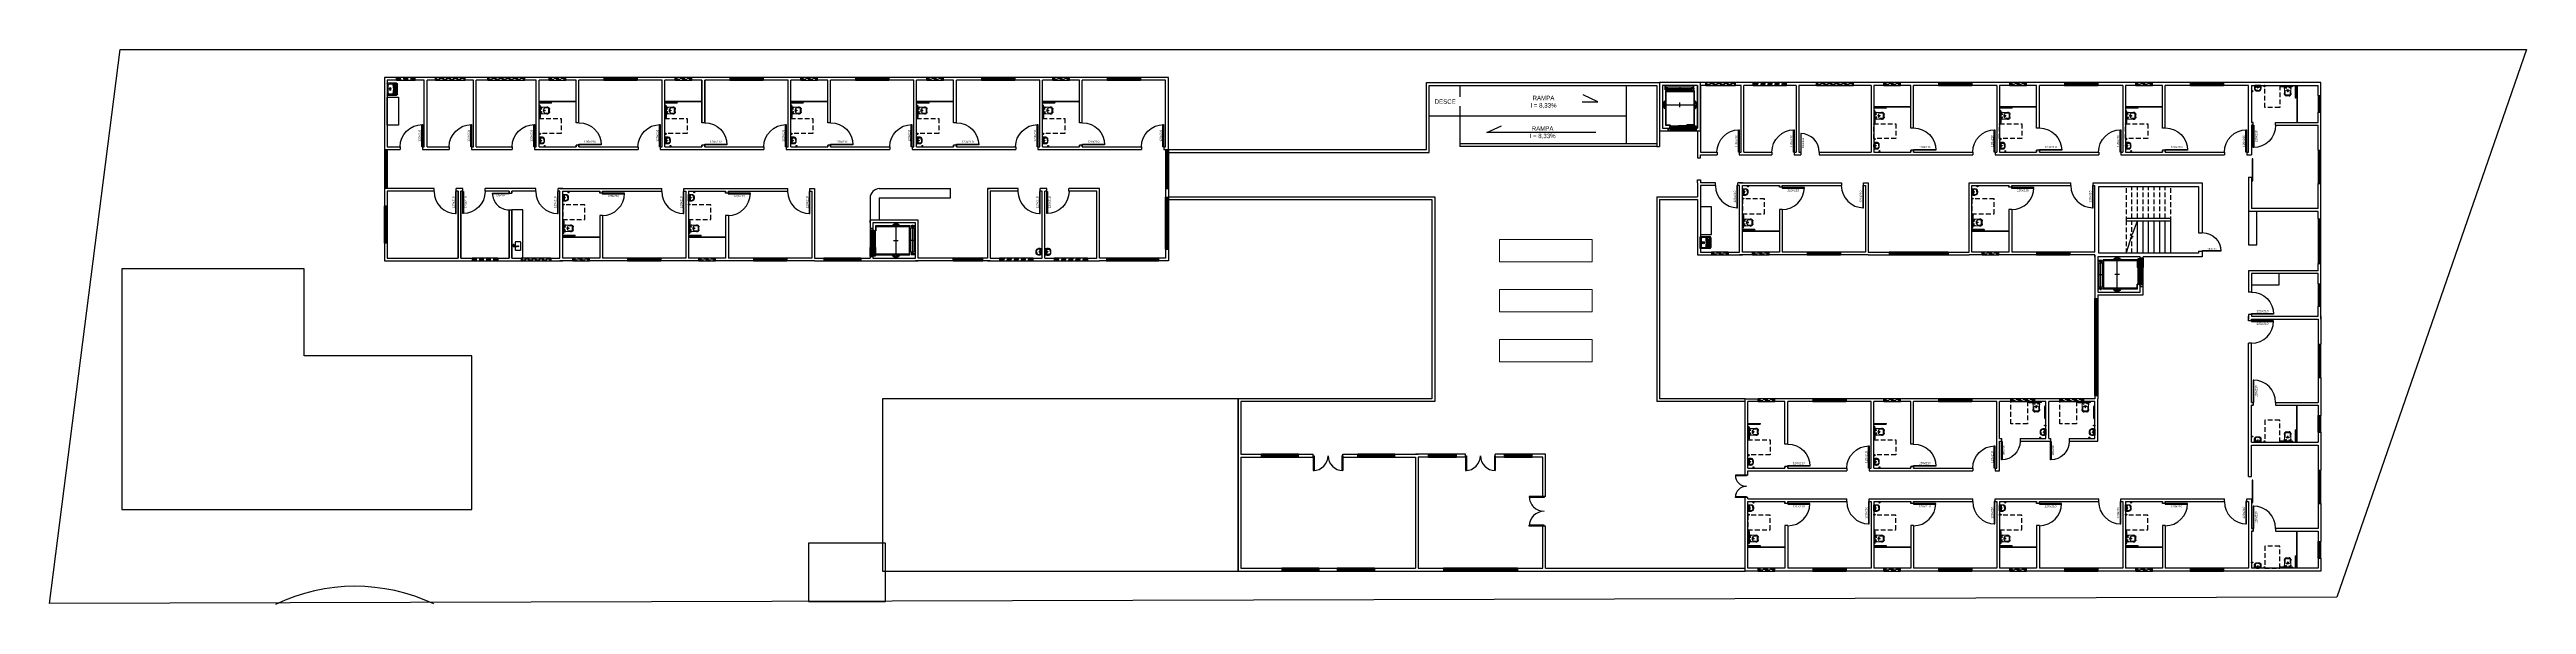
# Model space of a CAD drawing. Header units: centimetres. Extents: x 0 to 779865, y -139216 to 99734.
# Drawn here: x 622572 to 635954, y -25081 to -22086 of the extents above; entities that cross this region are included whole.
import ezdxf
from ezdxf.enums import TextEntityAlignment as Align

# ---------------------------------------------------------------- set-up
doc = ezdxf.new("R2010")
doc.units = ezdxf.units.CM
doc.header["$LTSCALE"] = 4
for name, pattern in [('DASHED2', [9.525, 6.35, -3.175]), ('HIDDEN', [9.525, 6.35, -3.175]), ('LTYPE_4', [112.5, 56.25, -56.25]), ('LTYPE_6', [168.75, 112.5, -28.125, 0, -28.125])]:
    doc.linetypes.add(name, pattern=pattern)
for name, color, linetype in [('0.1', 1, 'Continuous'), ('0.2', 2, 'Continuous'), ('0.6', 6, 'Continuous'), ('001-MOBILIA', 253, 'Continuous'), ('02-CONT', 2, 'Continuous'), ('03-CONT', 3, 'Continuous'), ('08', 8, 'Continuous'), ('C-TEXTO-02', 2, 'Continuous'), ('LIMITE-L', 7, 'Continuous'), ('PDF1_PH - Metal', 253, 'Continuous'), ('PROJEÇÕES', 1, 'DASHED2'), ('VISTA3', 3, 'Continuous')]:
    doc.layers.add(name, color=color, linetype=linetype)
doc.layers.add('PDF1_PH - Alv Construir', color=6, linetype='Continuous', lineweight=40)
doc.styles.add('2mm 1-50', font='arial.ttf', dxfattribs={"height": 0.1})
doc.styles.add('Símbolos', font='ERASLGHT.TTF')

# ---------------------------------------------------------------- blocks, each defined once
blk = doc.blocks.new('1_00e')
blk.add_lwpolyline([(-28, -52), (-25, -52), (-25, 48), (-28, 48)], close=True)
at = {"color": 1}
blk.add_arc((-28, -52), 100, 0, 90, dxfattribs=at)
blk = doc.blocks.new('90d')
blk.add_lwpolyline([(-5, -84), (-5, 6), (-2, 6), (-2, -84)], close=True)
at = {"color": 1}
blk.add_arc((-2, -84), 90, 90, 180, dxfattribs=at)
blk = doc.blocks.new('Barra 3')
at = {"layer": 'PDF1_PH - Metal', "lineweight": 9}
for points in [[(19245, 25720), (19252, 25720), (19252, 25719), (19245, 25719)], [(19315, 25720), (19322, 25720), (19322, 25719), (19315, 25719)]]:
    blk.add_lwpolyline(points, close=True, dxfattribs=at)
for points in [[(19246, 25718), (19246, 25719)], [(19251, 25718), (19251, 25719)], [(19253, 25716), (19315, 25716)], [(19253, 25712), (19315, 25712)], [(19316, 25718), (19316, 25719)], [(19321, 25718), (19321, 25719)]]:
    blk.add_lwpolyline(points, dxfattribs=at)
for centre, radius, start, end in [((19253, 25719), 7.08, 188.6936, 267.1299), ((19253, 25718), 2.3, 183.7735, 266.2236), ((19314, 25718), 6.22, 270.0361, 357.9477), ((19314, 25718), 2.29, 284.5016, 358.1815)]:
    blk.add_arc(centre, radius, start, end, dxfattribs=at)
blk = doc.blocks.new('bacia sanit')
at = {"layer": 'PDF1_PH - Metal', "lineweight": 9}
for points in [[(16862, 24756), (16857, 24756)], [(16862, 24750), (16857, 24750)], [(16862, 24746), (16862, 24746), (16862, 24760), (16862, 24761)], [(16863, 24747), (16863, 24747), (16863, 24747), (16864, 24747), (16864, 24747), (16864, 24753), (16864, 24759), (16864, 24759), (16863, 24759), (16863, 24759)], [(16863, 24758), (16863, 24758), (16863, 24757), (16863, 24749), (16863, 24748), (16863, 24748)], [(16874, 24771), (16899, 24771)], [(16899, 24735), (16874, 24735)], [(16884, 24750), (16884, 24750), (16884, 24750), (16884, 24751), (16884, 24751), (16884, 24752), (16884, 24752), (16884, 24753), (16884, 24753), (16884, 24753), (16884, 24754), (16884, 24754), (16884, 24755), (16884, 24755), (16884, 24756), (16884, 24756), (16884, 24756)], [(16889, 24767), (16890, 24767), (16890, 24767), (16890, 24767), (16891, 24767), (16899, 24767), (16900, 24767), (16900, 24767), (16901, 24767), (16901, 24767), (16902, 24767)], [(16902, 24739), (16901, 24739), (16901, 24739), (16900, 24739), (16899, 24739), (16891, 24739), (16890, 24739), (16890, 24739), (16890, 24739), (16889, 24739)], [(16913, 24763), (16908, 24763)], [(16908, 24761), (16913, 24761), (16913, 24761)], [(16908, 24761), (16908, 24761), (16908, 24760), (16908, 24760), (16908, 24759), (16908, 24759), (16908, 24759), (16908, 24758), (16908, 24758), (16908, 24757), (16908, 24757), (16908, 24756)], [(16908, 24756), (16908, 24756), (16908, 24756), (16908, 24755), (16908, 24755), (16908, 24754), (16908, 24754), (16908, 24753), (16908, 24753), (16908, 24753), (16908, 24752), (16908, 24752), (16908, 24751), (16908, 24751), (16908, 24750)], [(16908, 24750), (16908, 24750), (16908, 24749), (16908, 24749), (16908, 24748), (16908, 24748), (16908, 24747), (16908, 24747), (16908, 24747), (16908, 24746), (16908, 24746), (16908, 24745), (16908, 24745)], [(16908, 24745), (16913, 24745), (16913, 24745)], [(16908, 24745), (16913, 24745), (16913, 24745)], [(16913, 24743), (16908, 24743)], [(16913, 24761), (16913, 24761), (16913, 24760), (16913, 24760), (16913, 24759), (16913, 24759), (16913, 24759), (16913, 24758), (16913, 24758), (16913, 24757), (16913, 24757), (16913, 24756), (16913, 24756), (16913, 24756), (16913, 24755), (16913, 24755), (16913, 24754), (16913, 24754), (16913, 24753), (16913, 24753), (16913, 24753), (16913, 24752), (16913, 24752), (16913, 24751), (16913, 24751), (16913, 24750), (16913, 24750), (16913, 24750), (16913, 24749), (16913, 24749), (16913, 24748), (16913, 24748), (16913, 24747), (16913, 24747), (16913, 24747), (16913, 24746), (16913, 24746), (16913, 24745), (16913, 24745)]]:
    blk.add_lwpolyline(points, dxfattribs=at)
at = {"layer": 'PDF1_PH - Metal', "lineweight": 211}
blk.add_lwpolyline([(16889, 24753), (16889, 24753), (16889, 24753)], dxfattribs=at)
for points in [[(16913, 24761, 0.086524), (16913, 24764, 0.264906), (16899, 24771)], [(16913, 24745, -0.086524), (16913, 24742, -0.264906), (16899, 24735)]]:
    blk.add_lwpolyline(points, format="xyb", dxfattribs=at)
at = {"layer": 'PDF1_PH - Metal', "lineweight": 9}
blk.add_circle((16871, 24761), 0.643, dxfattribs=at)
at = {"layer": 'PDF1_PH - Metal', "lineweight": 211}
blk.add_circle((16871, 24745), 0.643, dxfattribs=at)
for centre, radius, start, end in [((16865, 24760), 3.2, 88.1661, 164.6032), ((16865, 24746), 3.06, 177.2926, 274.2593), ((16891, 24757), 26.5, 161.0139, 177.0973), ((16892, 24750), 28, 184.427, 198.8013), ((16874, 24762), 8.95, 90.3217, 157.8056), ((16875, 24745), 10.5, 204.627, 261.8049), ((16885, 26015), 1260, 269.9347, 270.0653), ((16885, 23701), 1050, 89.9217, 90.0783), ((16887, 24753), 2.59, 275.8679, 84.1321)]:
    blk.add_arc(centre, radius, start, end, dxfattribs=at)
at = {"layer": 'PDF1_PH - Metal', "lineweight": 9}
for centre, radius, start, end in [((16863, 24758), 0.429, 90, 180), ((16863, 24748), 0.429, 180, 270), ((16894, 24753), 14.7, 110.9822, 249.0178), ((16902, 24760), 6.91, 11.172, 90.6439), ((16902, 24746), 6.91, 269.3561, 348.828)]:
    blk.add_arc(centre, radius, start, end, dxfattribs=at)
blk = doc.blocks.new('L.51_P')
at = {"layer": '08'}
for p, q in [((-250, 0), (-249, 0)), ((-249, 0), (249, 0)), ((250, 0), (249, 0)), ((-269, -260), (-269, -260)), ((-262, -36), (-262, -36)), ((-259, -9), (-259, -9)), ((-226, -95), (-224, -63)), ((-226, -95), (-225, -95)), ((-225, -95), (-224, -63)), ((-216, -329), (-216, -329)), ((-189, -140), (-140, -129)), ((-161, -28), (-161, -28)), ((0, -12), (0, -12)), ((189, -140), (140, -129)), ((161, -28), (161, -28)), ((216, -329), (216, -329)), ((226, -95), (224, -63)), ((225, -95), (224, -63)), ((226, -95), (225, -95)), ((259, -9), (259, -9)), ((262, -36), (262, -36)), ((269, -260), (269, -260))]:
    blk.add_line(p, q, dxfattribs=at)
at = {"layer": '08', "ltscale": 27.502596}
for centre in [(-100, -59), (100, -59)]:
    blk.add_circle(centre, 19, dxfattribs=at)
at = {"layer": '08'}
for centre, radius, start, end in [((10, -800), 688, 94.61605, 102.65503), ((0, -61), 19, 90, 270), ((0, -61), 19, 270, 90), ((-10, -800), 688, 77.34497, 85.38395)]:
    blk.add_arc(centre, radius, start, end, dxfattribs=at)
for centre, major_axis, ratio, start_param, end_param in [((-178, -187), (-49.3, 11.1), 0.9999713, 0.1335251, 0.2108724), ((-238, -179), (-7.5, 6.62), 0.9937452, 3.7330462, 3.8628593), ((-237, -179), (8.41, 5.42), 0.9885196, 5.5633013, 5.6999785), ((0, -187), (-22.7, 2), 0.9924994, 0.0726091, 0.2002752), ((0, -187), (-22.5, 0.5), 0.9916707, 5.2535481, 5.2995697), ((0, -187), (-22.5, 0.9), 0.9921692, 5.2553371, 5.2719597), ((0, -187), (22.5, 0.5), 0.9916707, 0.9836156, 1.0296372), ((0, -187), (22.5, 0.9), 0.9921692, 1.0112256, 1.0278483), ((0, -187), (22.7, 2), 0.9924994, 6.0829101, 6.2105762), ((178, -187), (49.3, 11.1), 0.9999713, 6.0723129, 6.1496602)]:
    blk.add_ellipse(centre, major_axis=major_axis, ratio=ratio, start_param=start_param, end_param=end_param, dxfattribs=at)
for points, degree, knots in [([(-259, -9), (-259, -8), (-259, -7), (-258, -5), (-258, -4), (-256, -3), (-255, -2), (-254, -1), (-253, 0), (-251, 0), (-250, 0), (-250, 0)], 3, [0, 0, 0, 0, 0.2792277, 0.2792277, 0.6097434, 0.6097434, 0.9337533, 0.9337533, 1.2524277, 1.2524277, 1.4486248, 1.4486248, 1.4486248, 1.4486248]), ([(250, 0), (251, 0), (252, 0), (254, -1), (255, -1), (256, -3), (257, -3), (258, -5), (259, -6), (259, -8), (259, -8), (259, -9)], 3, [0, 0, 0, 0, 0.3178136, 0.3178136, 0.6306226, 0.6306226, 0.9465388, 0.9465388, 1.2670488, 1.2670488, 1.448529, 1.448529, 1.448529, 1.448529]), ([(-262, -36), (-262, -36), (-262, -37), (-262, -37), (-263, -40), (-263, -43), (-263, -45), (-263, -47), (-263, -48), (-263, -50), (-264, -53), (-264, -56), (-264, -59), (-265, -70), (-265, -80), (-266, -91), (-266, -102), (-267, -112), (-267, -123), (-267, -125), (-267, -128), (-268, -131), (-268, -133), (-268, -136), (-268, -138), (-268, -152), (-269, -166), (-269, -179), (-269, -183), (-269, -188), (-269, -192), (-270, -196), (-270, -200), (-270, -204), (-270, -221), (-270, -239), (-269, -257), (-269, -258), (-269, -259), (-269, -260)], 3, [171.9865809, 171.9865809, 171.9865809, 171.9865809, 172.7474918, 172.7474918, 172.7474918, 184.8419534, 184.8419534, 184.8419534, 191.4740693, 191.4740693, 191.4740693, 204.4163297, 204.4163297, 204.4163297, 249.640497, 249.640497, 249.640497, 294.8646644, 294.8646644, 294.8646644, 305.9122775, 305.9122775, 305.9122775, 316.9598907, 316.9598907, 316.9598907, 374.3211337, 374.3211337, 374.3211337, 391.6897802, 391.6897802, 391.6897802, 408.1405898, 408.1405898, 408.1405898, 482.9296389, 482.9296389, 482.9296389, 486.8399649, 486.8399649, 486.8399649, 486.8399649]), ([(-269, -260), (-270, -239), (-270, -219), (-269, -173), (-268, -148), (-267, -104), (-266, -85), (-264, -60), (-264, -54), (-263, -46), (-263, -45), (-263, -42), (-263, -40), (-263, -38), (-262, -38), (-262, -37), (-262, -37), (-262, -36), (-262, -36), (-262, -36), (-262, -36), (-262, -36)], 3, [0, 0, 0, 0, 6.2075736, 6.2075736, 13.6571314, 13.6571314, 19.4589272, 19.4589272, 21.2492902, 21.2492902, 21.7261901, 21.7261901, 22.1641806, 22.1641806, 22.3930528, 22.3930528, 22.5500167, 22.5500167, 22.7065546, 22.7065546, 22.8002869, 22.8002869, 22.8002869, 22.8002869]), ([(-62, -461), (-92, -458), (-123, -454), (-171, -438), (-189, -430), (-214, -410), (-222, -401), (-236, -382), (-242, -373), (-251, -352), (-255, -341), (-260, -323), (-261, -316), (-263, -309)], 3, [0, 0, 0, 0, 9.188374, 9.188374, 15.0344105, 15.0344105, 18.7139729, 18.7139729, 21.9934109, 21.9934109, 25.5407664, 25.5407664, 27.6245342, 27.6245342, 27.6245342, 27.6245342]), ([(-228, -173), (-228, -172), (-228, -172), (-228, -172), (-228, -171), (-228, -170), (-228, -169), (-228, -167), (-228, -164), (-228, -163), (-228, -160), (-228, -158), (-228, -157), (-228, -154), (-228, -151), (-228, -150), (-228, -148), (-228, -146), (-228, -146), (-228, -143), (-228, -141), (-228, -139), (-228, -135), (-228, -131), (-228, -129), (-227, -125), (-227, -121), (-227, -119), (-227, -113), (-226, -108), (-226, -105), (-226, -101), (-226, -97), (-226, -97), (-226, -96), (-226, -96), (-226, -95), (-226, -95), (-226, -95)], 5, [546.2491883, 546.2491883, 546.2491883, 546.2491883, 546.2491883, 546.2491883, 546.7739127, 546.7739127, 546.7739127, 554.2876537, 554.2876537, 554.2876537, 563.8753114, 563.8753114, 563.8753114, 572.1696704, 572.1696704, 572.1696704, 583.4267604, 583.4267604, 583.4267604, 585.7261644, 585.7261644, 585.7261644, 600.3707662, 600.3707662, 600.3707662, 613.0693181, 613.0693181, 613.0693181, 629.1440404, 629.1440404, 629.1440404, 652.0587641, 652.0587641, 652.0587641, 654.9214647, 654.9214647, 654.9214647, 656.5484238, 656.5484238, 656.5484238, 656.5484238, 656.5484238, 656.5484238]), ([(-225, -95), (-226, -99), (-226, -103), (-226, -107), (-226, -111), (-227, -115), (-227, -119), (-227, -123), (-228, -127), (-228, -131), (-228, -134), (-228, -136), (-228, -139), (-228, -141), (-228, -142), (-228, -144)], 3, [161.3393449, 161.3393449, 161.3393449, 161.3393449, 177.7748404, 177.7748404, 177.7748404, 195.1190769, 195.1190769, 195.1190769, 212.3532287, 212.3532287, 212.3532287, 223.7728366, 223.7728366, 223.7728366, 230.4263933, 230.4263933, 230.4263933, 230.4263933]), ([(-228, -144), (-228, -145), (-228, -145), (-228, -146), (-228, -146), (-228, -146), (-228, -146), (-228, -148), (-228, -150), (-228, -152), (-228, -153), (-228, -154), (-228, -155), (-228, -157), (-228, -158), (-228, -160), (-228, -160), (-228, -160), (-228, -160)], 3, [0, 0, 0, 0, 2.396491, 2.396491, 2.396491, 3.1953986, 3.1953986, 3.1953986, 10.963495, 10.963495, 10.963495, 15.6098728, 15.6098728, 15.6098728, 22.2328933, 22.2328933, 22.2328933, 22.4708667, 22.4708667, 22.4708667, 22.4708667]), ([(-228, -173), (-228, -172), (-228, -172), (-228, -172), (-228, -170), (-228, -167), (-228, -165), (-228, -162), (-228, -160)], 5, [-26.0039098, -26.0039098, -26.0039098, -26.0039098, -26.0039098, -26.0039098, -25.7336946, -25.7336946, -25.7336946, -13.019576, -13.019576, -13.019576, -13.019576, -13.019576, -13.019576]), ([(-228, -181), (-228, -181), (-228, -180), (-228, -180), (-228, -178), (-228, -177), (-228, -176), (-228, -175), (-228, -175), (-228, -174), (-228, -174), (-228, -173), (-228, -173), (-228, -173), (-228, -173), (-228, -173), (-228, -173), (-228, -173)], 5, [532.0790539, 532.0790539, 532.0790539, 532.0790539, 532.0790539, 532.0790539, 536.5674876, 536.5674876, 536.5674876, 541.0603639, 541.0603639, 541.0603639, 543.3103979, 543.3103979, 543.3103979, 544.4354452, 544.4354452, 544.4354452, 544.8304556, 544.8304556, 544.8304556, 544.8304556, 544.8304556, 544.8304556]), ([(-227, -179), (-227, -179), (-227, -179), (-227, -179), (-227, -179), (-227, -179), (-228, -179), (-228, -179), (-228, -179), (-228, -179), (-228, -179), (-228, -179), (-228, -179), (-228, -179), (-228, -179), (-228, -179), (-228, -179), (-228, -179), (-228, -179), (-228, -179), (-228, -179), (-228, -179), (-228, -179), (-228, -179), (-228, -179), (-228, -179), (-228, -179), (-228, -179), (-228, -179), (-228, -179), (-228, -179), (-228, -179), (-228, -179), (-228, -179), (-228, -179), (-228, -179), (-228, -179), (-228, -179), (-228, -179), (-228, -179), (-228, -179), (-228, -179), (-228, -179), (-228, -179), (-228, -179), (-228, -179)], 3, [86.6062655, 86.6062655, 86.6062655, 86.6062655, 87.7286413, 87.7286413, 87.7286413, 90.455187, 90.455187, 90.455187, 92.3796282, 92.3796282, 92.3796282, 93.3418485, 93.3418485, 93.3418485, 93.8229597, 93.8229597, 93.8229597, 94.0635156, 94.0635156, 94.0635156, 94.3040719, 94.3040719, 94.3040719, 94.4488557, 94.4488557, 94.4488557, 94.7267542, 94.7267542, 94.7267542, 94.8659503, 94.8659503, 94.8659503, 95.0051464, 95.0051464, 95.0051464, 95.5215074, 95.5215074, 95.5215074, 95.7796879, 95.7796879, 95.7796879, 95.9760469, 95.9760469, 95.9760469, 96.0378671, 96.0378671, 96.0378671, 96.0378671]), ([(-228, -179), (-228, -179), (-228, -179), (-228, -180), (-228, -180), (-228, -180), (-228, -180), (-228, -180), (-228, -180), (-228, -181), (-228, -181), (-228, -181), (-228, -181), (-228, -181), (-228, -181), (-228, -181)], 3, [95.8673285, 95.8673285, 95.8673285, 95.8673285, 97.5886597, 97.5886597, 97.5886597, 102.9786192, 102.9786192, 102.9786192, 105.8449407, 105.8449407, 105.8449407, 108.5014146, 108.5014146, 108.5014146, 109.4277343, 109.4277343, 109.4277343, 109.4277343]), ([(-228, -182), (-228, -182), (-228, -182), (-228, -182), (-228, -182), (-228, -182), (-228, -181)], 3, [11.1704758, 11.1704758, 11.1704758, 11.1704758, 15.411887, 15.411887, 15.411887, 21.2045472, 21.2045472, 21.2045472, 21.2045472]), ([(-227, -181), (-228, -181), (-228, -181), (-228, -181), (-228, -181), (-228, -181), (-228, -181), (-228, -181), (-228, -181), (-228, -181), (-228, -181), (-228, -181), (-228, -181), (-228, -181), (-228, -181), (-228, -181), (-228, -181), (-228, -181), (-228, -181), (-228, -181), (-228, -181), (-228, -181), (-228, -181), (-228, -181), (-228, -181), (-228, -181), (-228, -181), (-228, -181)], 3, [86.6062655, 86.6062655, 86.6062655, 86.6062655, 91.112306, 91.112306, 91.112306, 94.3040719, 94.3040719, 94.3040719, 94.4488557, 94.4488557, 94.4488557, 94.7267542, 94.7267542, 94.7267542, 95.0051464, 95.0051464, 95.0051464, 95.5215074, 95.5215074, 95.5215074, 95.7796879, 95.7796879, 95.7796879, 95.9760469, 95.9760469, 95.9760469, 96.0378196, 96.0378196, 96.0378196, 96.0378196]), ([(-228, -181), (-228, -181), (-228, -181), (-228, -181), (-228, -181), (-228, -181), (-228, -181), (-228, -181), (-228, -181), (-228, -181), (-228, -181), (-228, -181), (-228, -181), (-228, -181), (-228, -181), (-228, -181), (-228, -181), (-228, -181), (-228, -181), (-228, -181), (-228, -182), (-228, -182), (-228, -182), (-228, -182), (-228, -182)], 3, [0.000033, 0.000033, 0.000033, 0.000033, 1.8984014, 1.8984014, 1.8984014, 2.3707611, 2.3707611, 2.3707611, 3.8232359, 3.8232359, 3.8232359, 5.7581489, 5.7581489, 5.7581489, 9.5922022, 9.5922022, 9.5922022, 9.856292, 9.856292, 9.856292, 15.2762438, 15.2762438, 15.2762438, 18.9937198, 18.9937198, 18.9937198, 18.9937198]), ([(-189, -140), (-196, -141), (-203, -144), (-208, -149), (-211, -151), (-213, -153), (-216, -156), (-216, -156), (-216, -156), (-216, -156), (-221, -163), (-225, -170), (-227, -178), (-227, -179), (-227, -179), (-227, -180)], 3, [18.5938609, 18.5938609, 18.5938609, 18.5938609, 48.6208191, 48.6208191, 48.6208191, 61.9879594, 61.9879594, 61.9879594, 63.5936009, 63.5936009, 63.5936009, 96.3181726, 96.3181726, 96.3181726, 99.127558, 99.127558, 99.127558, 99.127558]), ([(-227, -179), (-227, -180), (-227, -180), (-227, -180), (-227, -180), (-227, -180), (-227, -180), (-227, -180), (-227, -180), (-227, -180), (-227, -180), (-227, -180), (-227, -180), (-227, -180), (-227, -180), (-227, -180), (-227, -180), (-227, -180), (-227, -180), (-227, -180), (-227, -180), (-227, -180), (-227, -180), (-227, -180), (-227, -180)], 3, [0, 0, 0, 0, 0.14446453, 0.14446453, 0.14446453, 0.15384155, 0.15384155, 0.15384155, 0.23281006, 0.23281006, 0.23281006, 0.27205519, 0.27205519, 0.27205519, 0.29452897, 0.29452897, 0.29452897, 0.31952484, 0.31952484, 0.31952484, 0.34503333, 0.34503333, 0.34503333, 0.36424564, 0.36424564, 0.36424564, 0.36424564]), ([(-227, -181), (-227, -181), (-227, -181), (-227, -181), (-227, -181), (-227, -181), (-227, -181), (-227, -181), (-227, -180), (-227, -180), (-227, -180), (-227, -180), (-227, -180), (-227, -180), (-227, -180), (-227, -180), (-227, -180), (-227, -180), (-227, -180)], 3, [0, 0, 0, 0, 3.9481316, 3.9481316, 3.9481316, 6.9070981, 6.9070981, 6.9070981, 9.4856744, 9.4856744, 9.4856744, 10.6864919, 10.6864919, 10.6864919, 11.8873095, 11.8873095, 11.8873095, 12.7085646, 12.7085646, 12.7085646, 12.7085646]), ([(-224, -63), (-224, -58), (-222, -53), (-219, -48), (-217, -45), (-214, -42), (-210, -40), (-208, -38), (-204, -37), (-201, -36)], 3, [10.9132887, 10.9132887, 10.9132887, 10.9132887, 33.9603278, 33.9603278, 33.9603278, 50.289489, 50.289489, 50.289489, 65.056953, 65.056953, 65.056953, 65.056953]), ([(-201, -36), (-205, -37), (-210, -39), (-214, -42), (-219, -47), (-222, -55), (-223, -57), (-224, -60), (-224, -63)], 5, [7.912422, 7.912422, 7.912422, 7.912422, 7.912422, 7.912422, 31.9913462, 31.9913462, 31.9913462, 47.4531597, 47.4531597, 47.4531597, 47.4531597, 47.4531597, 47.4531597]), ([(-216, -329), (-215, -331), (-215, -332), (-214, -334), (-213, -338), (-211, -343), (-209, -347), (-206, -353), (-202, -359), (-198, -365), (-195, -370), (-191, -375), (-186, -379), (-180, -385), (-173, -390), (-165, -395), (-159, -398), (-153, -401), (-146, -404), (-141, -406), (-136, -407), (-130, -409)], 3, [544.2918769, 544.2918769, 544.2918769, 544.2918769, 550.8725335, 550.8725335, 550.8725335, 571.7800576, 571.7800576, 571.7800576, 601.0389206, 601.0389206, 601.0389206, 628.3922974, 628.3922974, 628.3922974, 666.1578424, 666.1578424, 666.1578424, 694.9130848, 694.9130848, 694.9130848, 718.4475914, 718.4475914, 718.4475914, 718.4475914]), ([(0, -12), (-60, -12), (-120, -19), (-180, -31), (-187, -33), (-194, -34), (-201, -36)], 3, [460.2532523, 460.2532523, 460.2532523, 460.2532523, 715.7620912, 715.7620912, 715.7620912, 745.806363, 745.806363, 745.806363, 745.806363]), ([(-201, -36), (-177, -30), (-152, -25), (-128, -21), (-94, -17), (-61, -14), (-52, -14), (-43, -13), (-34, -13)], 5, [234.918202, 234.918202, 234.918202, 234.918202, 234.918202, 234.918202, 410.5497479, 410.5497479, 410.5497479, 473.9148254, 473.9148254, 473.9148254, 473.9148254, 473.9148254, 473.9148254]), ([(-63, -420), (-71, -420), (-79, -419), (-87, -418), (-95, -416), (-103, -415), (-110, -414), (-117, -412), (-124, -411), (-130, -409)], 3, [54.852513, 54.852513, 54.852513, 54.852513, 88.4765225, 88.4765225, 88.4765225, 122.1681551, 122.1681551, 122.1681551, 151.1027913, 151.1027913, 151.1027913, 151.1027913]), ([(-50, -422), (-53, -421), (-55, -421), (-58, -421), (-61, -421), (-63, -420), (-63, -420), (-63, -420), (-63, -420)], 5, [11.1841173, 11.1841173, 11.1841173, 11.1841173, 11.1841173, 11.1841173, 30.0723913, 30.0723913, 30.0723913, 30.4571168, 30.4571168, 30.4571168, 30.4571168, 30.4571168, 30.4571168]), ([(0, -424), (-15, -424), (-31, -423), (-46, -422), (-47, -422), (-49, -422), (-50, -422)], 3, [0, 0, 0, 0, 65.3176808, 65.3176808, 65.3176808, 70.9585247, 70.9585247, 70.9585247, 70.9585247]), ([(-45, -114), (-41, -114), (-37, -114), (-32, -113), (-28, -113), (-24, -113), (-20, -113), (-13, -112), (-7, -112), (0, -112)], 3, [388.4547663, 388.4547663, 388.4547663, 388.4547663, 406.3849072, 406.3849072, 406.3849072, 424.4009475, 424.4009475, 424.4009475, 452.6965433, 452.6965433, 452.6965433, 452.6965433]), ([(-34, -13), (-30, -13), (-26, -13), (-22, -13), (-15, -12), (-8, -12), (-2, -12), (-1, -12), (-1, -12), (0, -12)], 3, [59.3477843, 59.3477843, 59.3477843, 59.3477843, 76.6174448, 76.6174448, 76.6174448, 106.1296524, 106.1296524, 106.1296524, 108.4187665, 108.4187665, 108.4187665, 108.4187665]), ([(-12, -168), (-12, -168), (-12, -168), (-12, -168), (-12, -168), (-12, -168), (-12, -168), (-15, -170), (-18, -173), (-20, -175), (-21, -179), (-22, -183), (-22, -184), (-22, -185), (-22, -186), (-22, -186), (-22, -186), (-22, -186), (-22, -186), (-22, -186), (-22, -187)], 5, [23.6773657, 23.6773657, 23.6773657, 23.6773657, 23.6773657, 23.6773657, 23.6977835, 23.6977835, 23.6977835, 25.1173949, 25.1173949, 25.1173949, 50.5943749, 50.5943749, 50.5943749, 58.0072173, 58.0072173, 58.0072173, 58.5367063, 58.5367063, 58.5367063, 59.0556142, 59.0556142, 59.0556142, 59.0556142, 59.0556142, 59.0556142]), ([(-22, -189), (-22, -190), (-22, -190), (-22, -190), (-22, -194), (-20, -199), (-17, -202), (-16, -203), (-15, -203), (-15, -204), (-13, -206), (-10, -207), (-8, -208), (-5, -209), (-3, -209), (0, -209)], 3, [27.2458569, 27.2458569, 27.2458569, 27.2458569, 27.5979915, 27.5979915, 27.5979915, 49.7687755, 49.7687755, 49.7687755, 54.290067, 54.290067, 54.290067, 66.9132945, 66.9132945, 66.9132945, 79.5279138, 79.5279138, 79.5279138, 79.5279138]), ([(34, -13), (30, -13), (26, -13), (22, -13), (15, -12), (8, -12), (2, -12), (1, -12), (1, -12), (0, -12)], 3, [59.3477843, 59.3477843, 59.3477843, 59.3477843, 76.6174448, 76.6174448, 76.6174448, 106.1296524, 106.1296524, 106.1296524, 108.4187165, 108.4187165, 108.4187165, 108.4187165]), ([(0, -12), (60, -12), (120, -19), (180, -31), (187, -33), (194, -34), (201, -36)], 3, [460.2532275, 460.2532275, 460.2532275, 460.2532275, 715.7620402, 715.7620402, 715.7620402, 745.806363, 745.806363, 745.806363, 745.806363]), ([(45, -114), (41, -114), (37, -114), (32, -113), (28, -113), (24, -113), (20, -113), (13, -112), (7, -112), (0, -112)], 3, [388.4547663, 388.4547663, 388.4547663, 388.4547663, 406.3849072, 406.3849072, 406.3849072, 424.4009475, 424.4009475, 424.4009475, 452.6965433, 452.6965433, 452.6965433, 452.6965433]), ([(22, -189), (22, -190), (22, -190), (22, -190), (22, -194), (20, -199), (17, -202), (16, -203), (15, -203), (15, -204), (13, -206), (10, -207), (8, -208), (5, -209), (3, -209), (0, -209)], 3, [27.2458569, 27.2458569, 27.2458569, 27.2458569, 27.5979915, 27.5979915, 27.5979915, 49.7687755, 49.7687755, 49.7687755, 54.290067, 54.290067, 54.290067, 66.9132945, 66.9132945, 66.9132945, 79.5285652, 79.5285652, 79.5285652, 79.5285652]), ([(0, -424), (15, -424), (31, -423), (46, -422), (47, -422), (49, -422), (50, -422)], 3, [0, 0, 0, 0, 65.3176808, 65.3176808, 65.3176808, 70.9585247, 70.9585247, 70.9585247, 70.9585247]), ([(12, -168), (12, -168), (12, -168), (12, -168), (12, -168), (12, -168), (12, -168), (15, -170), (18, -173), (20, -175), (21, -179), (22, -183), (22, -184), (22, -185), (22, -186), (22, -186), (22, -186), (22, -186), (22, -186), (22, -186), (22, -187)], 5, [23.6773657, 23.6773657, 23.6773657, 23.6773657, 23.6773657, 23.6773657, 23.6977835, 23.6977835, 23.6977835, 25.1173949, 25.1173949, 25.1173949, 50.5943749, 50.5943749, 50.5943749, 58.0072173, 58.0072173, 58.0072173, 58.5367063, 58.5367063, 58.5367063, 59.0556142, 59.0556142, 59.0556142, 59.0556142, 59.0556142, 59.0556142]), ([(201, -36), (177, -30), (152, -25), (128, -21), (94, -17), (61, -14), (52, -14), (43, -13), (34, -13)], 5, [234.918202, 234.918202, 234.918202, 234.918202, 234.918202, 234.918202, 410.5497479, 410.5497479, 410.5497479, 473.9148254, 473.9148254, 473.9148254, 473.9148254, 473.9148254, 473.9148254]), ([(50, -422), (53, -421), (55, -421), (58, -421), (61, -421), (63, -420), (63, -420), (63, -420), (63, -420)], 5, [11.1841173, 11.1841173, 11.1841173, 11.1841173, 11.1841173, 11.1841173, 30.0723913, 30.0723913, 30.0723913, 30.4571168, 30.4571168, 30.4571168, 30.4571168, 30.4571168, 30.4571168]), ([(263, -309), (259, -326), (255, -343), (242, -373), (234, -386), (217, -407), (208, -415), (190, -428), (180, -433), (159, -442), (148, -446), (123, -453), (109, -455), (84, -459), (73, -460), (62, -461)], 3, [0, 0, 0, 0, 5.2168786, 5.2168786, 9.7021984, 9.7021984, 13.2381292, 13.2381292, 16.5186499, 16.5186499, 20.0815076, 20.0815076, 24.3551613, 24.3551613, 27.647025, 27.647025, 27.647025, 27.647025]), ([(63, -420), (71, -420), (79, -419), (87, -418), (95, -416), (103, -415), (110, -414), (117, -412), (124, -411), (130, -409)], 3, [54.852513, 54.852513, 54.852513, 54.852513, 88.4765225, 88.4765225, 88.4765225, 122.1681551, 122.1681551, 122.1681551, 151.1027913, 151.1027913, 151.1027913, 151.1027913]), ([(216, -329), (215, -331), (215, -332), (214, -334), (213, -338), (211, -343), (209, -347), (206, -353), (202, -359), (198, -365), (195, -370), (191, -375), (186, -379), (180, -385), (173, -390), (165, -395), (159, -398), (153, -401), (146, -404), (141, -406), (136, -407), (130, -409)], 3, [544.2918769, 544.2918769, 544.2918769, 544.2918769, 550.8725335, 550.8725335, 550.8725335, 571.7800576, 571.7800576, 571.7800576, 601.0389206, 601.0389206, 601.0389206, 628.3922974, 628.3922974, 628.3922974, 666.1578424, 666.1578424, 666.1578424, 694.9130848, 694.9130848, 694.9130848, 718.4475914, 718.4475914, 718.4475914, 718.4475914]), ([(189, -140), (196, -141), (203, -144), (208, -149), (211, -151), (213, -153), (216, -156), (216, -156), (216, -156), (216, -156), (221, -163), (225, -170), (227, -178), (227, -179), (227, -179), (227, -180)], 3, [18.5938609, 18.5938609, 18.5938609, 18.5938609, 48.6208191, 48.6208191, 48.6208191, 61.9879594, 61.9879594, 61.9879594, 63.5936009, 63.5936009, 63.5936009, 96.3181726, 96.3181726, 96.3181726, 99.127558, 99.127558, 99.127558, 99.127558]), ([(224, -63), (224, -58), (222, -53), (219, -48), (217, -45), (214, -42), (210, -40), (208, -38), (204, -37), (201, -36)], 3, [10.9132887, 10.9132887, 10.9132887, 10.9132887, 33.9603278, 33.9603278, 33.9603278, 50.289489, 50.289489, 50.289489, 65.056953, 65.056953, 65.056953, 65.056953]), ([(201, -36), (206, -37), (211, -40), (215, -44), (217, -46), (218, -47), (219, -49), (222, -53), (224, -58), (224, -63)], 3, [7.9124236, 7.9124236, 7.9124236, 7.9124236, 25.1783692, 25.1783692, 25.1783692, 31.9913484, 31.9913484, 31.9913484, 47.4531597, 47.4531597, 47.4531597, 47.4531597]), ([(225, -95), (226, -99), (226, -103), (226, -107), (226, -111), (227, -115), (227, -119), (227, -123), (228, -127), (228, -131), (228, -134), (228, -136), (228, -139), (228, -141), (228, -142), (228, -144)], 3, [161.3393449, 161.3393449, 161.3393449, 161.3393449, 177.7748404, 177.7748404, 177.7748404, 195.1190769, 195.1190769, 195.1190769, 212.3532287, 212.3532287, 212.3532287, 223.7728366, 223.7728366, 223.7728366, 230.4263933, 230.4263933, 230.4263933, 230.4263933]), ([(225, -291), (227, -274), (229, -256), (229, -223), (229, -207), (229, -191)], 3, [0.0000017, 0.0000017, 0.0000017, 0.0000017, 5.2121456, 5.2121456, 10.0155358, 10.0155358, 10.0155358, 10.0155358]), ([(228, -173), (228, -172), (228, -172), (228, -172), (228, -171), (228, -170), (228, -169), (228, -167), (228, -164), (228, -163), (228, -160), (228, -158), (228, -157), (228, -154), (228, -151), (228, -150), (228, -148), (228, -146), (228, -146), (228, -143), (228, -141), (228, -139), (228, -135), (228, -131), (228, -129), (227, -125), (227, -121), (227, -119), (227, -113), (226, -108), (226, -105), (226, -101), (226, -97), (226, -97), (226, -96), (226, -96), (226, -95), (226, -95), (226, -95)], 5, [546.2491883, 546.2491883, 546.2491883, 546.2491883, 546.2491883, 546.2491883, 546.7739127, 546.7739127, 546.7739127, 554.2876537, 554.2876537, 554.2876537, 563.8753114, 563.8753114, 563.8753114, 572.1696704, 572.1696704, 572.1696704, 583.4267604, 583.4267604, 583.4267604, 585.7261644, 585.7261644, 585.7261644, 600.3707662, 600.3707662, 600.3707662, 613.0693181, 613.0693181, 613.0693181, 629.1440404, 629.1440404, 629.1440404, 652.0587641, 652.0587641, 652.0587641, 654.9214647, 654.9214647, 654.9214647, 656.5484238, 656.5484238, 656.5484238, 656.5484238, 656.5484238, 656.5484238]), ([(227, -181), (227, -181), (227, -181), (227, -181), (227, -181), (227, -181), (227, -181), (227, -181), (227, -180), (227, -180), (227, -180), (227, -180), (227, -180), (227, -180), (227, -180), (227, -180), (227, -180), (227, -180), (227, -180)], 3, [0, 0, 0, 0, 3.9481316, 3.9481316, 3.9481316, 6.9070981, 6.9070981, 6.9070981, 9.4856744, 9.4856744, 9.4856744, 10.6864919, 10.6864919, 10.6864919, 11.8873095, 11.8873095, 11.8873095, 12.7085646, 12.7085646, 12.7085646, 12.7085646]), ([(227, -181), (228, -181), (228, -181), (228, -181), (228, -181), (228, -181), (228, -181), (228, -181), (228, -181), (228, -181), (228, -181), (228, -181), (228, -181), (228, -181), (228, -181), (228, -181), (228, -181), (228, -181), (228, -181), (228, -181), (228, -181), (228, -181), (228, -181), (228, -181), (228, -181), (228, -181), (228, -181), (228, -181)], 3, [86.6062655, 86.6062655, 86.6062655, 86.6062655, 91.112306, 91.112306, 91.112306, 94.3040719, 94.3040719, 94.3040719, 94.4488557, 94.4488557, 94.4488557, 94.7267542, 94.7267542, 94.7267542, 95.0051464, 95.0051464, 95.0051464, 95.5215074, 95.5215074, 95.5215074, 95.7796879, 95.7796879, 95.7796879, 95.9760469, 95.9760469, 95.9760469, 96.0378196, 96.0378196, 96.0378196, 96.0378196]), ([(228, -144), (228, -145), (228, -145), (228, -146), (228, -146), (228, -146), (228, -146), (228, -148), (228, -150), (228, -152), (228, -153), (228, -154), (228, -155), (228, -157), (228, -158), (228, -160), (228, -160), (228, -160), (228, -160)], 3, [0, 0, 0, 0, 2.396491, 2.396491, 2.396491, 3.1953986, 3.1953986, 3.1953986, 10.963495, 10.963495, 10.963495, 15.6098728, 15.6098728, 15.6098728, 22.2328933, 22.2328933, 22.2328933, 22.4708667, 22.4708667, 22.4708667, 22.4708667]), ([(228, -173), (228, -172), (228, -172), (228, -172), (228, -170), (228, -167), (228, -165), (228, -162), (228, -160)], 5, [-26.0039098, -26.0039098, -26.0039098, -26.0039098, -26.0039098, -26.0039098, -25.7336946, -25.7336946, -25.7336946, -13.019576, -13.019576, -13.019576, -13.019576, -13.019576, -13.019576]), ([(228, -181), (228, -181), (228, -180), (228, -180), (228, -178), (228, -177), (228, -176), (228, -175), (228, -175), (228, -174), (228, -174), (228, -173), (228, -173), (228, -173), (228, -173), (228, -173), (228, -173), (228, -173)], 5, [532.0790539, 532.0790539, 532.0790539, 532.0790539, 532.0790539, 532.0790539, 536.5674876, 536.5674876, 536.5674876, 541.0603639, 541.0603639, 541.0603639, 543.3103979, 543.3103979, 543.3103979, 544.4354452, 544.4354452, 544.4354452, 544.8304556, 544.8304556, 544.8304556, 544.8304556, 544.8304556, 544.8304556]), ([(228, -182), (228, -182), (228, -182), (228, -182), (228, -182), (228, -182), (228, -181)], 3, [11.1704758, 11.1704758, 11.1704758, 11.1704758, 15.411887, 15.411887, 15.411887, 21.2045472, 21.2045472, 21.2045472, 21.2045472]), ([(228, -181), (228, -181), (228, -181), (228, -181), (228, -181), (228, -181), (228, -181), (228, -181), (228, -181), (228, -181), (228, -181), (228, -181), (228, -181), (228, -181), (228, -181), (228, -181), (228, -181), (228, -181), (228, -181), (228, -181), (228, -182), (228, -182), (228, -182), (228, -182), (228, -182)], 3, [0.000033, 0.000033, 0.000033, 0.000033, 1.8984014, 1.8984014, 1.8984014, 2.3707611, 2.3707611, 2.3707611, 3.8232359, 3.8232359, 3.8232359, 5.7581489, 5.7581489, 5.7581489, 9.5922022, 9.5922022, 9.5922022, 9.856292, 9.856292, 9.856292, 15.2762438, 15.2762438, 15.2762438, 18.9937198, 18.9937198, 18.9937198, 18.9937198]), ([(262, -36), (262, -36), (262, -37), (262, -37), (263, -40), (263, -43), (263, -45), (263, -47), (263, -48), (263, -50), (264, -53), (264, -56), (264, -59), (265, -70), (265, -80), (266, -91), (266, -102), (267, -112), (267, -123), (267, -125), (267, -128), (268, -131), (268, -133), (268, -136), (268, -138), (268, -152), (269, -166), (269, -179), (269, -183), (269, -188), (269, -192), (270, -196), (270, -200), (270, -204), (270, -221), (270, -239), (269, -257), (269, -258), (269, -259), (269, -260)], 3, [171.9865809, 171.9865809, 171.9865809, 171.9865809, 172.7474918, 172.7474918, 172.7474918, 184.8419534, 184.8419534, 184.8419534, 191.4740693, 191.4740693, 191.4740693, 204.4163297, 204.4163297, 204.4163297, 249.640497, 249.640497, 249.640497, 294.8646644, 294.8646644, 294.8646644, 305.9122775, 305.9122775, 305.9122775, 316.9598907, 316.9598907, 316.9598907, 374.3211337, 374.3211337, 374.3211337, 391.6897802, 391.6897802, 391.6897802, 408.1405898, 408.1405898, 408.1405898, 482.9296389, 482.9296389, 482.9296389, 486.8399649, 486.8399649, 486.8399649, 486.8399649]), ([(262, -36), (262, -36), (262, -36), (262, -36), (262, -36), (262, -37), (262, -37), (262, -37), (262, -37), (262, -38), (263, -39), (263, -40), (263, -40), (263, -42), (263, -43), (263, -47), (263, -49), (264, -58), (265, -65), (266, -86), (266, -101), (268, -141), (269, -168), (270, -216), (270, -238), (269, -260)], 3, [0.2128707, 0.2128707, 0.2128707, 0.2128707, 0.3077153, 0.3077153, 0.417994, 0.417994, 0.5183657, 0.5183657, 0.6823181, 0.6823181, 0.8446844, 0.8446844, 1.0636288, 1.0636288, 1.4139766, 1.4139766, 2.124866, 2.124866, 4.1090128, 4.1090128, 8.5039514, 8.5039514, 16.3901889, 16.3901889, 23.0154962, 23.0154962, 23.0154962, 23.0154962])]:
    blk.add_open_spline(points, degree=degree, knots=knots, dxfattribs=at)
for points, degree in [([(-263, -309), (-266, -293), (-268, -276), (-269, -260)], 3), ([(-262, -36), (-262, -28), (-261, -20), (-260, -11)], 3), ([(-260, -11), (-260, -10), (-259, -10), (-259, -9)], 3), ([(-229, -191), (-229, -224), (-230, -258), (-225, -291)], 3), ([(-229, -186), (-229, -187), (-229, -188), (-229, -189), (-229, -190), (-229, -191)], 5), ([(-225, -291), (-223, -304), (-220, -317), (-216, -329)], 3), ([(-224, -63), (-224, -63), (-224, -63), (-224, -63), (-224, -63), (-224, -63)], 5), ([(-201, -36), (-201, -36), (-201, -36), (-201, -36)], 3), ([(0, -464), (-21, -464), (-41, -463), (-62, -461)], 3), ([(0, -164), (-4, -164), (-8, -165), (-11, -167)], 3), ([(0, -164), (4, -164), (8, -165), (11, -167)], 3), ([(62, -461), (41, -463), (21, -464), (0, -464)], 3), ([(201, -36), (201, -36), (201, -36), (201, -36)], 3), ([(216, -329), (220, -317), (223, -304), (225, -291)], 3), ([(224, -63), (224, -63), (224, -63), (224, -63), (224, -63), (224, -63)], 5), ([(229, -186), (229, -187), (229, -188), (229, -189), (229, -190), (229, -191)], 5), ([(259, -9), (259, -10), (260, -10), (260, -11)], 3), ([(260, -11), (261, -20), (262, -28), (262, -36)], 3), ([(269, -260), (268, -276), (266, -293), (263, -309)], 3)]:
    blk.add_open_spline(points, degree=degree, dxfattribs=at)
blk = doc.blocks.new('Tanque05')
for p, q in [((243, 89), (243, 129)), ((244, 130), (295, 130)), ((247, 107), (248, 121)), ((286, 126), (253, 126)), ((288, 127), (292, 127)), ((292, 107), (291, 121)), ((293, 121), (293, 126)), ((296, 129), (296, 89)), ((246, 91), (247, 107)), ((291, 84), (248, 84)), ((249, 88), (289, 88)), ((250, 101), (288, 101)), ((250, 99), (289, 99)), ((250, 96), (281, 96)), ((250, 93), (281, 93)), ((250, 91), (281, 91)), ((284, 95), (284, 88)), ((285, 96), (292, 96)), ((292, 91), (292, 107))]:
    blk.add_line(p, q)
for radius in [5, 2.5]:
    blk.add_circle((269, 117), radius)
for centre, radius, start, end in [((244, 129), 1, 90, 180), ((253, 121), 5, 90, 177.7757), ((286, 121), 5, 53.6197, 90), ((288, 127), 0.5, 90, 254.832), ((286, 121), 6, 53.6197, 74.832), ((290, 125), 0.5, 233.6197, 53.6197), ((291, 123), 0.5, 25.1435, 205.1435), ((286, 121), 5, 2.2243, 25.1435), ((292, 126), 1, 0, 90), ((286, 121), 6, 5.5996, 25.1435), ((293, 121), 0.5, 185.5996, 0), ((295, 129), 1, 0, 90), ((248, 89), 5, 180, 270), ((249, 91), 3, 177.7757, 270), ((250, 107), 2.5, 177.7757, 260.8257), ((269, 230), 127, 260.8257, 279.1743), ((250, 102), 1, 177.7757, 270), ((250, 100), 1, 177.7757, 270), ((250, 97), 1, 177.7757, 270), ((250, 94), 1, 177.7757, 270), ((250, 92), 1, 177.7757, 270), ((281, 97), 1, 270, 2.2243), ((281, 94), 1, 270, 2.2243), ((281, 92), 1, 270, 2.2243), ((285, 95), 1, 90, 180), ((288, 102), 1, 270, 2.2243), ((289, 100), 1, 270, 2.2243), ((289, 91), 3, 270, 2.2243), ((289, 107), 2.5, 279.1743, 2.2243), ((291, 89), 5, 270, 0)]:
    blk.add_arc(centre, radius, start, end)
blk = doc.blocks.new('BOJO')
at = {"layer": '001-MOBILIA'}
for p, q in [((1061.86, 1872.8), (1061.86, 1872.84)), ((1061.88, 1872.87), (1061.88, 1872.87)), ((1061.88, 1872.84), (1061.88, 1872.84)), ((1061.88, 1872.81), (1062.05, 1872.81)), ((1061.88, 1872.79), (1062.05, 1872.79)), ((1061.89, 1872.88), (1061.93, 1872.88)), ((1061.89, 1872.83), (1061.93, 1872.83)), ((1061.89, 1872.81), (1061.89, 1872.83)), ((1061.97, 1873), (1061.97, 1872.81)), ((1061.97, 1872.79), (1061.97, 1872.61)), ((1062.23, 1873.04), (1062.01, 1873.04)), ((1062.23, 1872.57), (1062.01, 1872.57)), ((1062.27, 1872.61), (1062.27, 1873))]:
    blk.add_line(p, q, dxfattribs=at)
blk.add_circle((1062.12, 1872.8), 0.03, dxfattribs=at)
for centre, radius, start, end in [((1061.88, 1872.86), 0.035, 45.5847, 244.6231), ((1061.88, 1872.86), 0.0175, 90, 204.62), ((1061.88, 1872.86), 0.0175, 211.0027, 270), ((1061.85, 1872.84), 0.01, 0, 24.62), ((1061.88, 1872.8), 0.015, 41.8103, 318.1897), ((1061.88, 1872.8), 0.01, 90.0002, 270.0002), ((1061.9, 1872.86), 0.0195, 120.3612, 144.7356), ((1061.9, 1872.86), 0.0262, 144.7356, 163.6751), ((1061.91, 1872.86), 0.0352, 163.6751, 180), ((1061.91, 1872.86), 0.0352, 180, 196.3249), ((1061.9, 1872.85), 0.0262, 196.3249, 215.2644), ((1061.9, 1872.85), 0.0195, 215.2644, 239.6388), ((1061.89, 1872.87), 0.0127, 90, 120.3612), ((1061.88, 1872.86), 0.035, 295.3769, 314.4153), ((1061.89, 1872.84), 0.0127, 239.6388, 270), ((1061.95, 1872.86), 0.0352, 163.6751, 180), ((1061.95, 1872.86), 0.0352, 180, 196.3249), ((1061.94, 1872.86), 0.0195, 120.3612, 144.7356), ((1061.94, 1872.86), 0.0262, 144.7356, 163.6751), ((1061.94, 1872.85), 0.0262, 196.3249, 215.2644), ((1061.94, 1872.85), 0.0195, 215.2644, 239.6388), ((1061.93, 1872.87), 0.0127, 59.6388, 90), ((1061.93, 1872.87), 0.0127, 90, 120.3612), ((1061.95, 1872.86), 0.0106, 163.6751, 180), ((1061.95, 1872.86), 0.0106, 180, 196.3249), ((1061.93, 1872.84), 0.0127, 270, 300.3612), ((1061.93, 1872.84), 0.0127, 239.6388, 270), ((1061.93, 1872.86), 0.0195, 35.2644, 59.6388), ((1061.94, 1872.86), 0.00381, 90, 120.3612), ((1061.94, 1872.86), 0.00586, 120.3612, 144.7356), ((1061.94, 1872.86), 0.00787, 144.7356, 163.6751), ((1061.93, 1872.86), 0.0106, 343.6751, 0), ((1061.93, 1872.86), 0.0106, 0, 16.3249), ((1061.94, 1872.86), 0.00787, 16.3249, 35.2644), ((1061.94, 1872.86), 0.00586, 35.2644, 59.6388), ((1061.94, 1872.86), 0.00381, 59.6388, 90), ((1061.94, 1872.85), 0.00787, 196.3249, 215.2644), ((1061.94, 1872.85), 0.00586, 215.2644, 239.6388), ((1061.94, 1872.85), 0.00381, 239.6388, 270), ((1061.94, 1872.85), 0.00381, 270, 300.3612), ((1061.94, 1872.85), 0.00586, 300.3612, 324.7356), ((1061.94, 1872.85), 0.00787, 324.7356, 343.6751), ((1061.93, 1872.85), 0.0195, 300.3612, 324.7356), ((1061.92, 1872.86), 0.0352, 0, 16.3249), ((1061.92, 1872.86), 0.0262, 16.3249, 35.2644), ((1061.92, 1872.86), 0.0352, 343.6751, 0), ((1061.92, 1872.85), 0.0262, 324.7356, 343.6751), ((1062.01, 1873), 0.04, 90, 180), ((1062.01, 1872.61), 0.04, 180, 270), ((1062.05, 1872.8), 0.0125, 233.1301, 126.8699), ((1062.05, 1872.8), 0.01, 270.0001, 90.0001), ((1062.23, 1873), 0.04, 0, 90), ((1062.23, 1872.61), 0.04, 270, 0)]:
    blk.add_arc(centre, radius, start, end, dxfattribs=at)
blk = doc.blocks.new('1_00')
for p, q in [((-129.2, 59.1), (-129.2, 109.1)), ((-129.2, 109.1), (-126.2, 109.1)), ((-126.2, 59.1), (-126.2, 109.1)), ((-29.2, 109.1), (-32.2, 109.1)), ((-32.2, 59.1), (-32.2, 109.1)), ((-29.2, 59.1), (-29.2, 109.1)), ((-129.2, 59.1), (-126.2, 59.1)), ((-29.2, 59.1), (-32.2, 59.1))]:
    blk.add_line(p, q)
at = {"color": 1}
for centre, start, end in [((-129.2, 59.1), 0, 90), ((-29.2, 59.1), 90, 180)]:
    blk.add_arc(centre, 50, start, end, dxfattribs=at)

msp = doc.modelspace()

# ---------------------------------------------------------------- linework, layer by layer
at = {"layer": '0.1', "linetype": 'DASHED2'}
for p, q in [((624546.439, -22242.115), (624446.439, -22242.115)), ((624446.439, -22245.115), (624546.439, -22245.115)), ((624816.439, -22242.115), (624656.439, -22242.115)), ((624656.439, -22245.115), (624816.439, -22245.115)), ((625138.939, -22242.115), (624938.939, -22242.115)), ((624938.939, -22245.115), (625138.939, -22245.115)), ((625361.439, -22242.115), (625271.439, -22242.115)), ((625271.439, -22245.115), (625361.439, -22245.115)), ((626041.439, -22242.115), (625951.439, -22242.115)), ((625951.439, -22245.115), (626041.439, -22245.115)), ((626721.439, -22242.115), (626631.439, -22242.115)), ((626631.439, -22245.115), (626721.439, -22245.115)), ((627401.439, -22242.115), (627311.439, -22242.115)), ((627311.439, -22245.115), (627401.439, -22245.115)), ((628081.439, -22242.115), (627991.439, -22242.115)), ((627991.439, -22245.115), (628081.439, -22245.115)), ((631680.672, -22270.58), (631520.672, -22270.58)), ((631520.672, -22273.58), (631680.672, -22273.58)), ((631956.672, -22270.58), (631776.672, -22270.58)), ((631776.672, -22273.58), (631956.672, -22273.58)), ((632317.672, -22270.58), (632117.672, -22270.58)), ((632117.672, -22273.58), (632317.672, -22273.58)), ((632572.672, -22270.58), (632482.672, -22270.58)), ((632482.672, -22273.58), (632572.672, -22273.58)), ((633252.672, -22270.58), (633162.672, -22270.58)), ((633162.672, -22273.58), (633252.672, -22273.58)), ((633932.672, -22270.58), (633842.672, -22270.58)), ((633842.672, -22273.58), (633932.672, -22273.58)), ((634833.672, -22334.58), (634833.672, -22424.58)), ((634836.672, -22424.58), (634836.672, -22334.58)), ((634833.672, -23000.08), (634833.672, -23240.08)), ((634836.672, -23240.08), (634836.672, -23000.08)), ((624994.439, -23217.036), (624854.439, -23217.036)), ((624854.439, -23220.036), (624994.439, -23220.036)), ((625279.439, -23217.036), (625119.439, -23217.036)), ((625119.439, -23220.036), (625279.439, -23220.036)), ((625489.439, -23217.036), (625399.439, -23217.036)), ((625399.439, -23220.036), (625489.439, -23220.036)), ((626169.439, -23217.036), (626079.439, -23217.036)), ((626079.439, -23220.036), (626169.439, -23220.036)), ((627884.439, -23217.036), (627704.439, -23217.036)), ((627704.439, -23220.036), (627884.439, -23220.036)), ((628179.439, -23217.036), (627999.439, -23217.036)), ((627999.439, -23220.036), (628179.439, -23220.036)), ((631641.672, -23185.58), (631551.672, -23185.58)), ((631551.672, -23188.58), (631641.672, -23188.58)), ((631862.672, -23185.58), (631772.672, -23185.58)), ((631772.672, -23188.58), (631862.672, -23188.58)), ((633102.672, -23185.58), (633012.672, -23185.58)), ((633012.672, -23188.58), (633102.672, -23188.58)), ((634833.672, -23350.58), (634833.672, -23470.58)), ((634836.672, -23470.58), (634836.672, -23350.58)), ((631892.672, -23976.58), (631802.672, -23976.58)), ((631802.672, -23979.58), (631892.672, -23979.58)), ((632572.672, -23976.58), (632482.672, -23976.58)), ((632482.672, -23979.58), (632572.672, -23979.58)), ((633297.672, -23976.58), (633167.672, -23976.58)), ((633167.672, -23979.58), (633297.672, -23979.58)), ((633562.672, -23976.58), (633432.672, -23976.58)), ((633432.672, -23979.58), (633562.672, -23979.58)), ((634833.672, -24060.58), (634833.672, -24150.58)), ((634836.672, -24150.58), (634836.672, -24060.58)), ((634833.672, -24740.58), (634833.672, -24830.58)), ((634836.672, -24830.58), (634836.672, -24740.58)), ((631892.672, -24891.58), (631802.672, -24891.58)), ((631802.672, -24894.58), (631892.672, -24894.58)), ((632572.672, -24891.58), (632482.672, -24891.58)), ((632482.672, -24894.58), (632572.672, -24894.58)), ((633252.672, -24891.58), (633162.672, -24891.58)), ((633162.672, -24894.58), (633252.672, -24894.58)), ((633932.672, -24891.58), (633842.672, -24891.58)), ((633842.672, -24894.58), (633932.672, -24894.58))]:
    msp.add_line(p, q, dxfattribs=at)
at = {"layer": '0.1'}
for p, q in [((630190.672, -22279.58), (630190.672, -22594.576)), ((631090.672, -22279.58), (631090.672, -22594.576)), ((634712.672, -22279.58), (634712.672, -22479.58)), ((634714.672, -22279.58), (634714.672, -22479.58)), ((625216.439, -22364.115), (625416.439, -22364.115)), ((625216.439, -22366.115), (625416.439, -22366.115)), ((625896.439, -22364.115), (626096.439, -22364.115)), ((625896.439, -22366.115), (626096.439, -22366.115)), ((626576.439, -22364.115), (626776.439, -22364.115)), ((626576.439, -22366.115), (626776.439, -22366.115)), ((627256.439, -22364.115), (627456.439, -22364.115)), ((627256.439, -22366.115), (627456.439, -22366.115)), ((627936.439, -22364.115), (628136.439, -22364.115)), ((627936.439, -22366.115), (628136.439, -22366.115)), ((630025.672, -22444.576), (631090.672, -22444.576)), ((632427.672, -22392.58), (632627.672, -22392.58)), ((632427.672, -22394.58), (632627.672, -22394.58)), ((633107.672, -22392.58), (633307.672, -22392.58)), ((633107.672, -22394.58), (633307.672, -22394.58)), ((633787.672, -22392.58), (633987.672, -22392.58)), ((633787.672, -22394.58), (633987.672, -22394.58)), ((631316.172, -22524.58), (631468.172, -22524.58)), ((628601.439, -22626.115), (628601.439, -22836.036)), ((628616.439, -22626.115), (628616.439, -22836.036)), ((634032.672, -22997.08), (633792.672, -22997.08)), ((634032.672, -23012.08), (633792.672, -23012.08)), ((625344.439, -23096.036), (625544.439, -23096.036)), ((625344.439, -23098.036), (625544.439, -23098.036)), ((626024.439, -23096.036), (626224.439, -23096.036)), ((626024.439, -23098.036), (626224.439, -23098.036)), ((627004.439, -23051.536), (627004.439, -23203.536)), ((631717.672, -23064.58), (631917.672, -23064.58)), ((631717.672, -23066.58), (631917.672, -23066.58)), ((632957.672, -23064.58), (633157.672, -23064.58)), ((632957.672, -23066.58), (633157.672, -23066.58)), ((633882.672, -23364.08), (633882.672, -23212.08)), ((634712.672, -24205.58), (634712.672, -24005.58)), ((634714.672, -24205.58), (634714.672, -24005.58)), ((634712.672, -24885.58), (634712.672, -24685.58)), ((634714.672, -24885.58), (634714.672, -24685.58)), ((631747.672, -24770.58), (631947.672, -24770.58)), ((631747.672, -24772.58), (631947.672, -24772.58)), ((632427.672, -24770.58), (632627.672, -24770.58)), ((632427.672, -24772.58), (632627.672, -24772.58)), ((633107.672, -24770.58), (633307.672, -24770.58)), ((633107.672, -24772.58), (633307.672, -24772.58)), ((633787.672, -24770.58), (633987.672, -24770.58)), ((633787.672, -24772.58), (633987.672, -24772.58))]:
    msp.add_line(p, q, dxfattribs=at)
at = {"layer": '0.1', "linetype": 'HIDDEN'}
for p, q in [((633792.672, -23012.08), (633792.672, -22825.613)), ((633822.672, -22997.08), (633822.672, -22825.613)), ((633852.672, -22997.08), (633852.672, -22825.613)), ((633882.672, -22997.08), (633882.672, -22825.613)), ((633912.672, -22997.08), (633912.672, -22825.613)), ((633942.672, -22997.08), (633942.672, -22825.613)), ((633972.672, -22997.08), (633972.672, -22825.613)), ((634002.672, -22997.08), (634002.672, -22825.613)), ((634032.672, -23012.08), (634032.672, -22825.613)), ((633792.672, -23185.613), (633792.672, -23012.08)), ((633822.672, -23184.58), (633822.672, -23012.08))]:
    msp.add_line(p, q, dxfattribs=at)
at = {"layer": '0.1', "lineweight": 9}
for points in [[(630405.672, -23230.846), (630905.672, -23230.846), (630905.672, -23110.846), (630405.672, -23110.846)], [(630405.672, -23500.846), (630905.672, -23500.846), (630905.672, -23380.846), (630405.672, -23380.846)], [(630405.672, -23770.846), (630905.672, -23770.846), (630905.672, -23650.846), (630405.672, -23650.846)]]:
    msp.add_lwpolyline(points, close=True, dxfattribs=at)
at = {"layer": '0.2'}
for p, q in [((625746.439, -22236.115), (625566.439, -22236.115)), ((625746.439, -22242.115), (625566.439, -22242.115)), ((625566.439, -22245.115), (625746.439, -22245.115)), ((625566.439, -22251.115), (625746.439, -22251.115)), ((626426.439, -22236.115), (626246.439, -22236.115)), ((626426.439, -22242.115), (626246.439, -22242.115)), ((626246.439, -22245.115), (626426.439, -22245.115)), ((626246.439, -22251.115), (626426.439, -22251.115)), ((627106.439, -22236.115), (626926.439, -22236.115)), ((627106.439, -22242.115), (626926.439, -22242.115)), ((626926.439, -22245.115), (627106.439, -22245.115)), ((626926.439, -22251.115), (627106.439, -22251.115)), ((627786.439, -22236.115), (627606.439, -22236.115)), ((627786.439, -22242.115), (627606.439, -22242.115)), ((627606.439, -22245.115), (627786.439, -22245.115)), ((627606.439, -22251.115), (627786.439, -22251.115)), ((628466.439, -22236.115), (628286.439, -22236.115)), ((628466.439, -22242.115), (628286.439, -22242.115)), ((628286.439, -22245.115), (628466.439, -22245.115)), ((628286.439, -22251.115), (628466.439, -22251.115)), ((632957.672, -22264.58), (632777.672, -22264.58)), ((632957.672, -22270.58), (632777.672, -22270.58)), ((632777.672, -22273.58), (632957.672, -22273.58)), ((632777.672, -22279.58), (632957.672, -22279.58)), ((633637.672, -22264.58), (633457.672, -22264.58)), ((633637.672, -22270.58), (633457.672, -22270.58)), ((633457.672, -22273.58), (633637.672, -22273.58)), ((633457.672, -22279.58), (633637.672, -22279.58)), ((634317.672, -22264.58), (634137.672, -22264.58)), ((634317.672, -22270.58), (634137.672, -22270.58)), ((634137.672, -22273.58), (634317.672, -22273.58)), ((634137.672, -22279.58), (634317.672, -22279.58)), ((624381.439, -22626.115), (624381.439, -22836.036)), ((624387.439, -22626.115), (624387.439, -22836.036)), ((624390.439, -22626.115), (624390.439, -22836.036)), ((624396.439, -22626.115), (624396.439, -22836.036)), ((628606.439, -22626.115), (628606.439, -22836.036)), ((628611.439, -22731.076), (628606.439, -22731.076)), ((628611.439, -22626.115), (628611.439, -22836.036)), ((634827.672, -22629.58), (634827.672, -22809.58)), ((634833.672, -22629.58), (634833.672, -22809.58)), ((634836.672, -22809.58), (634836.672, -22629.58)), ((634842.672, -22809.58), (634842.672, -22629.58)), ((627439.439, -22886.036), (627439.439, -22836.036)), ((628601.439, -23163.536), (628601.439, -22883.536)), ((628607.439, -23163.536), (628607.439, -22883.536)), ((628610.439, -22883.536), (628610.439, -23163.536)), ((628616.439, -22883.536), (628616.439, -23163.536)), ((624381.439, -23131.036), (624381.439, -22931.036)), ((624387.439, -23131.036), (624387.439, -22931.036)), ((624390.439, -22931.036), (624390.439, -23131.036)), ((624396.439, -22931.036), (624396.439, -23131.036)), ((627004.439, -22886.036), (627004.439, -23006.036)), ((627054.439, -22886.036), (627054.439, -23006.036)), ((633852.672, -23185.613), (633852.672, -23012.08)), ((633882.672, -23185.613), (633882.672, -23012.08)), ((633912.672, -23185.613), (633912.672, -23012.08)), ((633942.672, -23185.613), (633942.672, -23012.08)), ((633972.672, -23185.613), (633972.672, -23012.08)), ((634002.672, -23185.613), (634002.672, -23012.08)), ((634032.672, -23185.613), (634032.672, -23012.08)), ((634452.672, -22959.58), (634452.672, -23139.58)), ((634497.672, -23139.58), (634497.672, -22959.58)), ((634452.672, -23139.58), (634497.672, -23139.58)), ((625874.439, -23211.036), (625694.439, -23211.036)), ((625874.439, -23217.036), (625694.439, -23217.036)), ((625694.439, -23220.036), (625874.439, -23220.036)), ((625694.439, -23226.036), (625874.439, -23226.036)), ((626554.439, -23211.036), (626374.439, -23211.036)), ((626554.439, -23217.036), (626374.439, -23217.036)), ((626374.439, -23220.036), (626554.439, -23220.036)), ((626374.439, -23226.036), (626554.439, -23226.036)), ((626954.439, -23211.036), (626754.439, -23211.036)), ((626954.439, -23217.036), (626754.439, -23217.036)), ((626754.439, -23220.036), (626954.439, -23220.036)), ((626754.439, -23226.036), (626954.439, -23226.036)), ((627614.439, -23211.036), (627454.439, -23211.036)), ((627614.439, -23217.036), (627454.439, -23217.036)), ((627454.439, -23220.036), (627614.439, -23220.036)), ((627454.439, -23226.036), (627614.439, -23226.036)), ((628562.939, -23211.036), (628282.939, -23211.036)), ((628562.939, -23217.036), (628282.939, -23217.036)), ((628282.939, -23220.036), (628562.939, -23220.036)), ((628282.939, -23226.036), (628562.939, -23226.036)), ((632247.672, -23179.58), (632067.672, -23179.58)), ((632247.672, -23185.58), (632067.672, -23185.58)), ((632067.672, -23188.58), (632247.672, -23188.58)), ((632067.672, -23194.58), (632247.672, -23194.58)), ((632830.172, -23179.58), (632510.172, -23179.58)), ((632830.172, -23184.58), (632510.172, -23184.58)), ((632510.172, -23189.58), (632830.172, -23189.58)), ((632510.172, -23194.58), (632830.172, -23194.58)), ((633487.672, -23179.58), (633307.672, -23179.58)), ((633487.672, -23185.58), (633307.672, -23185.58)), ((633307.672, -23188.58), (633487.672, -23188.58)), ((633307.672, -23194.58), (633487.672, -23194.58)), ((633622.672, -23952.54), (633622.672, -23429.58)), ((633627.672, -23952.54), (633627.672, -23429.58)), ((633632.672, -23429.58), (633632.672, -23952.54)), ((633637.672, -23429.58), (633637.672, -23952.54)), ((634827.672, -23675.58), (634827.672, -23855.58)), ((634833.672, -23675.58), (634833.672, -23855.58)), ((634836.672, -23855.58), (634836.672, -23675.58)), ((634842.672, -23855.58), (634842.672, -23675.58)), ((632277.672, -23970.58), (632097.672, -23970.58)), ((632277.672, -23976.58), (632097.672, -23976.58)), ((632097.672, -23979.58), (632277.672, -23979.58)), ((632097.672, -23985.58), (632277.672, -23985.58)), ((632957.672, -23970.58), (632777.672, -23970.58)), ((632957.672, -23976.58), (632777.672, -23976.58)), ((632777.672, -23979.58), (632957.672, -23979.58)), ((632777.672, -23985.58), (632957.672, -23985.58)), ((629319.273, -24270.58), (629119.273, -24270.58)), ((629319.273, -24276.58), (629119.273, -24276.58)), ((629119.273, -24279.58), (629319.273, -24279.58)), ((629119.273, -24285.58), (629319.273, -24285.58)), ((629839.273, -24270.58), (629639.273, -24270.58)), ((629839.273, -24276.58), (629639.273, -24276.58)), ((629639.273, -24279.58), (629839.273, -24279.58)), ((629639.273, -24285.58), (629839.273, -24285.58)), ((630172.474, -24270.58), (630022.474, -24270.58)), ((630172.474, -24276.58), (630022.474, -24276.58)), ((630022.474, -24279.58), (630172.474, -24279.58)), ((630022.474, -24285.58), (630172.474, -24285.58)), ((630582.474, -24270.58), (630432.474, -24270.58)), ((630582.474, -24276.58), (630432.474, -24276.58)), ((630432.474, -24279.58), (630582.474, -24279.58)), ((630432.474, -24285.58), (630582.474, -24285.58)), ((634827.672, -24355.58), (634827.672, -24535.58)), ((634833.672, -24355.58), (634833.672, -24535.58)), ((634836.672, -24535.58), (634836.672, -24355.58)), ((634842.672, -24535.58), (634842.672, -24355.58)), ((629429.273, -24885.58), (629229.273, -24885.58)), ((629729.273, -24885.58), (629529.273, -24885.58)), ((630502.474, -24885.58), (630102.474, -24885.58)), ((632277.672, -24885.58), (632097.672, -24885.58)), ((632957.672, -24885.58), (632777.672, -24885.58)), ((633637.672, -24885.58), (633457.672, -24885.58)), ((634317.672, -24885.58), (634137.672, -24885.58)), ((629429.273, -24891.58), (629229.273, -24891.58)), ((629229.273, -24894.58), (629429.273, -24894.58)), ((629229.273, -24900.58), (629429.273, -24900.58)), ((629729.273, -24891.58), (629529.273, -24891.58)), ((629529.273, -24894.58), (629729.273, -24894.58)), ((629529.273, -24900.58), (629729.273, -24900.58)), ((630502.474, -24891.58), (630102.474, -24891.58)), ((630102.474, -24894.58), (630502.474, -24894.58)), ((630102.474, -24900.58), (630502.474, -24900.58)), ((632277.672, -24891.58), (632097.672, -24891.58)), ((632097.672, -24894.58), (632277.672, -24894.58)), ((632097.672, -24900.58), (632277.672, -24900.58)), ((632957.672, -24891.58), (632777.672, -24891.58)), ((632777.672, -24894.58), (632957.672, -24894.58)), ((632777.672, -24900.58), (632957.672, -24900.58)), ((633637.672, -24891.58), (633457.672, -24891.58)), ((633457.672, -24894.58), (633637.672, -24894.58)), ((633457.672, -24900.58), (633637.672, -24900.58)), ((634317.672, -24891.58), (634137.672, -24891.58)), ((634137.672, -24894.58), (634317.672, -24894.58)), ((634137.672, -24900.58), (634317.672, -24900.58))]:
    msp.add_line(p, q, dxfattribs=at)
for points in [[(624396.439, -22343.22), (624456.439, -22343.22), (624456.439, -22493.22), (624396.439, -22493.22)], [(634471.36, -22795.013), (634476.36, -22795.013), (634476.36, -22675.013), (634471.36, -22675.013)], [(625069.439, -23211.036), (625129.439, -23211.036), (625129.439, -22951.036), (625069.439, -22951.036)], [(631490.672, -23084.389), (631550.672, -23084.389), (631550.672, -22934.389), (631490.672, -22934.389)], [(634617.672, -23355.58), (634617.672, -23295.58), (634467.672, -23295.58), (634467.672, -23355.58)], [(634471.36, -24531.013), (634476.36, -24531.013), (634476.36, -24411.013), (634471.36, -24411.013)]]:
    msp.add_lwpolyline(points, close=True, dxfattribs=at)
for points in [[(627054.439, -22836.036), (627439.439, -22836.036)], [(627054.439, -22886.036), (627439.439, -22886.036)], [(623947.365, -23268.972), (622962.365, -23268.972), (622962.365, -24568.972), (624852.365, -24568.972), (624852.365, -23738.972), (623947.365, -23738.972), (623947.365, -23268.972)]]:
    msp.add_lwpolyline(points, dxfattribs=at)
msp.add_open_spline([(627054.439, -22836.036), (627030.869, -22836.036), (627004.439, -22862.465), (627004.439, -22886.036)], degree=3, dxfattribs=at)
at = {"layer": '0.6'}
for p, q in [((624446.439, -22251.115), (624446.439, -22236.115)), ((624546.439, -22236.115), (624446.439, -22236.115)), ((624446.439, -22251.115), (624546.439, -22251.115)), ((624546.439, -22251.115), (624546.439, -22236.115)), ((624656.439, -22251.115), (624656.439, -22236.115)), ((624816.439, -22236.115), (624656.439, -22236.115)), ((624656.439, -22251.115), (624816.439, -22251.115)), ((624816.439, -22251.115), (624816.439, -22236.115)), ((624938.939, -22251.115), (624938.939, -22236.115)), ((625138.939, -22236.115), (624938.939, -22236.115)), ((624938.939, -22251.115), (625138.939, -22251.115)), ((625138.939, -22251.115), (625138.939, -22236.115)), ((625271.439, -22251.115), (625271.439, -22236.115)), ((625361.439, -22236.115), (625271.439, -22236.115)), ((625271.439, -22251.115), (625361.439, -22251.115)), ((625361.439, -22251.115), (625361.439, -22236.115)), ((625566.439, -22236.115), (625566.439, -22251.115)), ((625746.439, -22236.115), (625746.439, -22251.115)), ((625951.439, -22251.115), (625951.439, -22236.115)), ((626041.439, -22236.115), (625951.439, -22236.115)), ((625951.439, -22251.115), (626041.439, -22251.115)), ((626041.439, -22251.115), (626041.439, -22236.115)), ((626246.439, -22236.115), (626246.439, -22251.115)), ((626426.439, -22236.115), (626426.439, -22251.115)), ((626631.439, -22251.115), (626631.439, -22236.115)), ((626721.439, -22236.115), (626631.439, -22236.115)), ((626631.439, -22251.115), (626721.439, -22251.115)), ((626721.439, -22251.115), (626721.439, -22236.115)), ((626926.439, -22236.115), (626926.439, -22251.115)), ((627106.439, -22236.115), (627106.439, -22251.115)), ((627311.439, -22251.115), (627311.439, -22236.115)), ((627401.439, -22236.115), (627311.439, -22236.115)), ((627311.439, -22251.115), (627401.439, -22251.115)), ((627401.439, -22251.115), (627401.439, -22236.115)), ((627606.439, -22236.115), (627606.439, -22251.115)), ((627786.439, -22236.115), (627786.439, -22251.115)), ((627991.439, -22251.115), (627991.439, -22236.115)), ((628081.439, -22236.115), (627991.439, -22236.115)), ((627991.439, -22251.115), (628081.439, -22251.115)), ((628081.439, -22251.115), (628081.439, -22236.115)), ((628286.439, -22236.115), (628286.439, -22251.115)), ((628466.439, -22236.115), (628466.439, -22251.115)), ((631520.672, -22279.58), (631520.672, -22264.58)), ((631680.672, -22264.58), (631520.672, -22264.58)), ((631520.672, -22279.58), (631680.672, -22279.58)), ((631680.672, -22279.58), (631680.672, -22264.58)), ((631776.672, -22279.58), (631776.672, -22264.58)), ((631956.672, -22264.58), (631776.672, -22264.58)), ((631776.672, -22279.58), (631956.672, -22279.58)), ((631956.672, -22279.58), (631956.672, -22264.58)), ((632117.672, -22279.58), (632117.672, -22264.58)), ((632317.672, -22264.58), (632117.672, -22264.58)), ((632117.672, -22279.58), (632317.672, -22279.58)), ((632317.672, -22279.58), (632317.672, -22264.58)), ((632482.672, -22279.58), (632482.672, -22264.58)), ((632572.672, -22264.58), (632482.672, -22264.58)), ((632482.672, -22279.58), (632572.672, -22279.58)), ((632572.672, -22279.58), (632572.672, -22264.58)), ((632777.672, -22264.58), (632777.672, -22279.58)), ((632957.672, -22264.58), (632957.672, -22279.58)), ((633162.672, -22279.58), (633162.672, -22264.58)), ((633252.672, -22264.58), (633162.672, -22264.58)), ((633162.672, -22279.58), (633252.672, -22279.58)), ((633252.672, -22279.58), (633252.672, -22264.58)), ((633457.672, -22264.58), (633457.672, -22279.58)), ((633637.672, -22264.58), (633637.672, -22279.58)), ((633842.672, -22279.58), (633842.672, -22264.58)), ((633932.672, -22264.58), (633842.672, -22264.58)), ((633842.672, -22279.58), (633932.672, -22279.58)), ((633932.672, -22279.58), (633932.672, -22264.58)), ((634137.672, -22264.58), (634137.672, -22279.58)), ((634317.672, -22264.58), (634317.672, -22279.58)), ((634827.672, -22334.58), (634842.672, -22334.58)), ((634827.672, -22334.58), (634827.672, -22424.58)), ((634842.672, -22424.58), (634842.672, -22334.58)), ((625431.439, -22481.115), (625416.439, -22481.115)), ((626111.439, -22481.115), (626096.439, -22481.115)), ((626791.439, -22481.115), (626776.439, -22481.115)), ((627471.439, -22481.115), (627456.439, -22481.115)), ((628151.439, -22481.115), (628136.439, -22481.115)), ((634477.672, -22494.58), (634477.672, -22479.58)), ((634597.672, -22494.58), (634597.672, -22479.58)), ((634827.672, -22424.58), (634842.672, -22424.58)), ((624466.439, -22611.115), (624466.439, -22626.115)), ((624586.439, -22611.115), (624586.439, -22626.115)), ((624731.439, -22611.115), (624731.439, -22626.115)), ((624851.439, -22611.115), (624851.439, -22626.115)), ((625071.439, -22611.115), (625071.439, -22626.115)), ((625191.439, -22611.115), (625191.439, -22626.115)), ((625431.439, -22601.115), (625416.439, -22601.115)), ((625751.439, -22611.115), (625751.439, -22626.115)), ((625871.439, -22611.115), (625871.439, -22626.115)), ((626111.439, -22601.115), (626096.439, -22601.115)), ((626431.439, -22611.115), (626431.439, -22626.115)), ((626551.439, -22611.115), (626551.439, -22626.115)), ((626791.439, -22601.115), (626776.439, -22601.115)), ((627111.439, -22611.115), (627111.439, -22626.115)), ((627231.439, -22611.115), (627231.439, -22626.115)), ((627471.439, -22601.115), (627456.439, -22601.115)), ((627791.439, -22611.115), (627791.439, -22626.115)), ((627911.439, -22611.115), (627911.439, -22626.115)), ((628151.439, -22601.115), (628136.439, -22601.115)), ((628471.439, -22611.115), (628471.439, -22626.115)), ((628591.439, -22611.115), (628591.439, -22626.115)), ((630190.672, -22594.576), (630190.672, -22609.576)), ((631255.672, -22609.576), (631270.672, -22609.576)), ((631316.172, -22509.58), (631316.172, -22524.58)), ((631316.172, -22509.58), (631316.172, -22524.58)), ((631468.172, -22509.58), (631468.172, -22524.58)), ((631468.172, -22524.58), (631468.172, -22509.58)), ((632642.672, -22509.58), (632627.672, -22509.58)), ((633322.672, -22509.58), (633307.672, -22509.58)), ((634002.672, -22509.58), (633987.672, -22509.58)), ((631475.672, -22654.58), (631475.672, -22669.58)), ((631475.672, -22669.58), (631490.672, -22669.58)), ((631490.672, -22669.58), (631490.672, -22654.58)), ((631580.672, -22639.58), (631580.672, -22654.58)), ((631700.672, -22639.58), (631700.672, -22654.58)), ((631877.672, -22639.58), (631877.672, -22654.58)), ((631997.672, -22639.58), (631997.672, -22654.58)), ((632032.672, -22639.58), (632032.672, -22654.58)), ((632132.672, -22639.58), (632132.672, -22654.58)), ((632642.672, -22629.58), (632627.672, -22629.58)), ((632962.672, -22639.58), (632962.672, -22654.58)), ((633082.672, -22639.58), (633082.672, -22654.58)), ((633322.672, -22629.58), (633307.672, -22629.58)), ((633642.672, -22639.58), (633642.672, -22654.58)), ((633762.672, -22639.58), (633762.672, -22654.58)), ((634002.672, -22629.58), (633987.672, -22629.58)), ((634322.672, -22639.58), (634322.672, -22654.58)), ((634442.672, -22639.58), (634442.672, -22654.58)), ((634452.672, -22654.58), (634467.672, -22654.58)), ((634827.672, -22629.58), (634842.672, -22629.58)), ((624649.439, -22851.036), (624649.439, -22836.036)), ((624769.439, -22851.036), (624769.439, -22836.036)), ((624804.439, -22851.036), (624804.439, -22836.036)), ((624924.439, -22851.036), (624924.439, -22836.036)), ((625054.439, -22861.036), (625069.439, -22861.036)), ((625199.439, -22851.036), (625199.439, -22836.036)), ((625319.439, -22851.036), (625319.439, -22836.036)), ((625559.439, -22861.036), (625544.439, -22861.036)), ((625879.439, -22851.036), (625879.439, -22836.036)), ((625999.439, -22851.036), (625999.439, -22836.036)), ((626239.439, -22861.036), (626224.439, -22861.036)), ((626560.042, -22851.036), (626560.042, -22836.036)), ((626680.042, -22851.036), (626680.042, -22836.036)), ((627804.439, -22851.036), (627804.439, -22836.036)), ((627924.439, -22851.036), (627924.439, -22836.036)), ((627959.439, -22851.036), (627959.439, -22836.036)), ((628079.439, -22851.036), (628079.439, -22836.036)), ((628601.439, -22836.036), (628616.439, -22836.036)), ((628601.439, -22883.536), (628616.439, -22883.536)), ((631255.672, -22881.112), (631475.672, -22881.112)), ((631475.672, -22804.58), (631475.672, -22789.58)), ((631475.672, -22789.58), (631490.672, -22789.58)), ((631490.672, -22789.58), (631490.672, -22804.58)), ((631572.672, -22819.58), (631572.672, -22804.58)), ((631692.672, -22819.58), (631692.672, -22804.58)), ((631932.672, -22829.58), (631917.672, -22829.58)), ((632372.672, -22819.58), (632372.672, -22804.58)), ((633172.672, -22829.58), (633157.672, -22829.58)), ((633492.672, -22819.58), (633492.672, -22804.58)), ((633612.672, -22819.58), (633612.672, -22804.58)), ((634452.672, -22774.58), (634467.672, -22774.58)), ((634827.672, -22809.58), (634842.672, -22809.58)), ((624396.439, -22931.036), (624381.439, -22931.036)), ((625054.439, -22951.036), (625069.439, -22951.036)), ((625559.439, -22981.036), (625544.439, -22981.036)), ((626239.439, -22981.036), (626224.439, -22981.036)), ((628616.439, -22896.112), (630040.672, -22896.112)), ((631255.672, -22896.112), (631255.672, -23985.58)), ((631270.672, -22896.112), (631270.672, -23970.58)), ((631270.672, -22896.112), (631475.672, -22896.112)), ((631932.672, -22949.58), (631917.672, -22949.58)), ((633172.672, -22949.58), (633157.672, -22949.58)), ((634467.672, -22959.58), (634452.672, -22959.58)), ((634827.672, -23000.08), (634842.672, -23000.08)), ((634827.672, -23000.08), (634827.672, -23240.08)), ((634842.672, -23240.08), (634842.672, -23000.08)), ((624396.439, -23131.036), (624381.439, -23131.036)), ((627019.439, -23051.536), (627004.439, -23051.536)), ((634182.672, -23074.58), (634202.672, -23074.58)), ((624854.439, -23211.036), (624854.439, -23226.036)), ((624994.439, -23211.036), (624854.439, -23211.036)), ((624854.439, -23226.036), (624994.439, -23226.036)), ((624994.439, -23211.036), (624994.439, -23226.036)), ((625119.439, -23211.036), (625119.439, -23226.036)), ((625279.439, -23211.036), (625119.439, -23211.036)), ((625119.439, -23226.036), (625279.439, -23226.036)), ((625279.439, -23211.036), (625279.439, -23226.036)), ((625399.439, -23226.036), (625399.439, -23211.036)), ((625489.439, -23211.036), (625399.439, -23211.036)), ((625399.439, -23226.036), (625489.439, -23226.036)), ((625489.439, -23226.036), (625489.439, -23211.036)), ((625694.439, -23211.036), (625694.439, -23226.036)), ((625874.439, -23211.036), (625874.439, -23226.036)), ((626079.439, -23226.036), (626079.439, -23211.036)), ((626169.439, -23211.036), (626079.439, -23211.036)), ((626079.439, -23226.036), (626169.439, -23226.036)), ((626169.439, -23226.036), (626169.439, -23211.036)), ((626374.439, -23211.036), (626374.439, -23226.036)), ((626554.439, -23211.036), (626554.439, -23226.036)), ((626704.439, -23211.036), (626754.439, -23211.036)), ((626704.439, -23226.036), (626754.439, -23226.036)), ((626754.439, -23211.036), (626754.439, -23226.036)), ((626954.439, -23211.036), (626954.439, -23226.036)), ((626954.439, -23211.036), (627004.439, -23211.036)), ((626954.439, -23226.036), (627004.439, -23226.036)), ((627019.439, -23203.536), (627004.439, -23203.536)), ((627454.439, -23226.036), (627454.439, -23211.036)), ((627614.439, -23226.036), (627614.439, -23211.036)), ((627704.439, -23211.036), (627704.439, -23226.036)), ((627884.439, -23211.036), (627704.439, -23211.036)), ((627704.439, -23226.036), (627884.439, -23226.036)), ((627884.439, -23211.036), (627884.439, -23226.036)), ((627999.439, -23211.036), (627999.439, -23226.036)), ((628179.439, -23211.036), (627999.439, -23211.036)), ((627999.439, -23226.036), (628179.439, -23226.036)), ((628179.439, -23211.036), (628179.439, -23226.036)), ((628282.939, -23211.036), (628282.939, -23226.036)), ((628562.939, -23211.036), (628562.939, -23226.036)), ((628601.439, -23163.536), (628616.439, -23163.536)), ((631551.672, -23179.58), (631551.672, -23194.58)), ((631641.672, -23179.58), (631551.672, -23179.58)), ((631551.672, -23194.58), (631641.672, -23194.58)), ((631641.672, -23179.58), (631641.672, -23194.58)), ((631772.672, -23194.58), (631772.672, -23179.58)), ((631862.672, -23179.58), (631772.672, -23179.58)), ((631772.672, -23194.58), (631862.672, -23194.58)), ((631862.672, -23194.58), (631862.672, -23179.58)), ((632067.672, -23179.58), (632067.672, -23194.58)), ((632247.672, -23179.58), (632247.672, -23194.58)), ((632510.172, -23179.58), (632510.172, -23194.58)), ((632830.172, -23179.58), (632830.172, -23194.58)), ((633012.672, -23194.58), (633012.672, -23179.58)), ((633102.672, -23179.58), (633012.672, -23179.58)), ((633012.672, -23194.58), (633102.672, -23194.58)), ((633102.672, -23194.58), (633102.672, -23179.58)), ((633307.672, -23179.58), (633307.672, -23194.58)), ((633487.672, -23179.58), (633487.672, -23194.58)), ((633867.672, -23212.08), (633882.672, -23212.08)), ((633882.672, -23212.08), (633867.672, -23212.08)), ((634182.672, -23174.58), (634202.672, -23174.58)), ((634467.672, -23280.58), (634452.672, -23280.58)), ((634827.672, -23240.08), (634842.672, -23240.08)), ((633622.672, -23409.58), (633622.672, -23429.58)), ((633637.672, -23409.58), (633637.672, -23429.58)), ((633867.672, -23364.08), (633882.672, -23364.08)), ((633867.672, -23364.08), (633882.672, -23364.08)), ((634467.672, -23395.58), (634452.672, -23395.58)), ((634827.672, -23350.58), (634842.672, -23350.58)), ((634827.672, -23350.58), (634827.672, -23470.58)), ((634842.672, -23470.58), (634842.672, -23350.58)), ((633622.672, -23429.58), (633637.672, -23429.58)), ((634467.672, -23515.58), (634452.672, -23515.58)), ((634467.672, -23550.58), (634452.672, -23550.58)), ((634827.672, -23470.58), (634842.672, -23470.58)), ((634467.672, -23670.58), (634452.672, -23670.58)), ((634827.672, -23675.58), (634842.672, -23675.58)), ((633622.672, -23952.54), (633622.672, -23970.58)), ((633622.672, -23952.54), (633637.672, -23952.54)), ((633637.672, -23952.54), (633637.672, -23970.58)), ((634827.672, -23855.58), (634842.672, -23855.58)), ((631732.672, -23985.58), (631255.672, -23985.58)), ((631732.672, -23970.58), (631270.672, -23970.58)), ((631802.672, -23985.58), (631802.672, -23970.58)), ((631892.672, -23970.58), (631802.672, -23970.58)), ((631802.672, -23985.58), (631892.672, -23985.58)), ((631892.672, -23985.58), (631892.672, -23970.58)), ((632097.672, -23970.58), (632097.672, -23985.58)), ((632277.672, -23970.58), (632277.672, -23985.58)), ((632482.672, -23985.58), (632482.672, -23970.58)), ((632572.672, -23970.58), (632482.672, -23970.58)), ((632482.672, -23985.58), (632572.672, -23985.58)), ((632572.672, -23985.58), (632572.672, -23970.58)), ((632777.672, -23970.58), (632777.672, -23985.58)), ((632957.672, -23970.58), (632957.672, -23985.58)), ((633167.672, -23970.58), (633107.672, -23970.58)), ((633167.672, -23985.58), (633167.672, -23970.58)), ((633297.672, -23970.58), (633167.672, -23970.58)), ((633167.672, -23985.58), (633297.672, -23985.58)), ((633432.672, -23970.58), (633297.672, -23970.58)), ((633297.672, -23985.58), (633297.672, -23970.58)), ((633432.672, -23985.58), (633432.672, -23970.58)), ((633562.672, -23970.58), (633432.672, -23970.58)), ((633432.672, -23985.58), (633562.672, -23985.58)), ((633622.672, -23970.58), (633562.672, -23970.58)), ((633562.672, -23985.58), (633562.672, -23970.58)), ((634477.672, -23990.58), (634477.672, -24005.58)), ((634597.672, -23990.58), (634597.672, -24005.58)), ((634827.672, -24060.58), (634842.672, -24060.58)), ((634827.672, -24060.58), (634827.672, -24150.58)), ((634827.672, -24150.58), (634827.672, -24060.58)), ((634842.672, -24150.58), (634842.672, -24060.58)), ((631962.672, -24215.58), (631947.672, -24215.58)), ((632642.672, -24215.58), (632627.672, -24215.58)), ((633117.672, -24185.58), (633117.672, -24200.58)), ((633217.672, -24185.58), (633217.672, -24200.58)), ((633382.672, -24185.58), (633382.672, -24200.58)), ((633482.672, -24185.58), (633482.672, -24200.58)), ((634827.672, -24150.58), (634842.672, -24150.58)), ((629007.672, -24270.58), (629119.273, -24270.58)), ((629007.672, -24285.58), (629119.273, -24285.58)), ((629119.273, -24285.58), (629119.273, -24270.58)), ((629319.273, -24285.58), (629319.273, -24270.58)), ((629319.273, -24270.58), (629399.273, -24270.58)), ((629319.273, -24285.58), (629399.273, -24285.58)), ((629399.273, -24285.58), (629399.273, -24270.58)), ((629559.273, -24285.58), (629559.273, -24270.58)), ((629559.273, -24270.58), (629639.273, -24270.58)), ((629559.273, -24285.58), (629639.273, -24285.58)), ((629639.273, -24285.58), (629639.273, -24270.58)), ((629839.273, -24285.58), (629839.273, -24270.58)), ((629839.273, -24270.58), (629965.873, -24270.58)), ((629839.273, -24285.58), (629950.873, -24285.58)), ((630022.474, -24285.58), (630022.474, -24270.58)), ((630172.474, -24285.58), (630172.474, -24270.58)), ((630222.474, -24285.58), (630222.474, -24270.58)), ((630382.474, -24285.58), (630382.474, -24270.58)), ((630432.474, -24285.58), (630432.474, -24270.58)), ((630582.474, -24285.58), (630582.474, -24270.58)), ((631962.672, -24335.58), (631947.672, -24335.58)), ((632282.672, -24345.58), (632282.672, -24360.58)), ((632402.672, -24345.58), (632402.672, -24360.58)), ((632642.672, -24335.58), (632627.672, -24335.58)), ((632962.672, -24345.58), (632962.672, -24360.58)), ((633082.672, -24345.58), (633082.672, -24360.58)), ((634827.672, -24355.58), (634842.672, -24355.58)), ((631747.672, -24383.08), (631732.672, -24383.08)), ((634452.672, -24390.58), (634467.672, -24390.58)), ((630654.075, -24498.08), (630639.075, -24498.08)), ((631747.672, -24503.08), (631732.672, -24503.08)), ((631962.672, -24535.58), (631947.672, -24535.58)), ((632282.672, -24525.58), (632282.672, -24510.58)), ((632402.672, -24525.58), (632402.672, -24510.58)), ((632642.672, -24535.58), (632627.672, -24535.58)), ((632962.672, -24525.58), (632962.672, -24510.58)), ((633082.672, -24525.58), (633082.672, -24510.58)), ((633322.672, -24535.58), (633307.672, -24535.58)), ((633642.672, -24525.58), (633642.672, -24510.58)), ((633762.672, -24525.58), (633762.672, -24510.58)), ((634002.672, -24535.58), (633987.672, -24535.58)), ((634322.672, -24525.58), (634322.672, -24510.58)), ((634442.672, -24525.58), (634442.672, -24510.58)), ((634827.672, -24535.58), (634842.672, -24535.58)), ((630654.075, -24658.08), (630639.075, -24658.08)), ((631962.672, -24655.58), (631947.672, -24655.58)), ((632642.672, -24655.58), (632627.672, -24655.58)), ((633322.672, -24655.58), (633307.672, -24655.58)), ((634002.672, -24655.58), (633987.672, -24655.58)), ((634477.672, -24670.58), (634477.672, -24685.58)), ((634597.672, -24670.58), (634597.672, -24685.58)), ((634827.672, -24740.58), (634842.672, -24740.58)), ((634827.672, -24740.58), (634827.672, -24830.58)), ((634827.672, -24830.58), (634827.672, -24740.58)), ((634842.672, -24830.58), (634842.672, -24740.58)), ((629007.672, -24885.58), (629229.273, -24885.58)), ((629229.273, -24885.58), (629229.273, -24900.58)), ((629429.273, -24885.58), (629429.273, -24900.58)), ((629429.273, -24885.58), (629529.273, -24885.58)), ((629529.273, -24885.58), (629529.273, -24900.58)), ((629729.273, -24885.58), (629729.273, -24900.58)), ((629729.273, -24885.58), (629950.873, -24885.58)), ((630102.474, -24885.58), (630102.474, -24900.58)), ((630502.474, -24885.58), (630502.474, -24900.58)), ((630654.075, -24885.58), (631732.672, -24885.58)), ((631802.672, -24900.58), (631802.672, -24885.58)), ((631892.672, -24885.58), (631802.672, -24885.58)), ((631892.672, -24900.58), (631892.672, -24885.58)), ((632097.672, -24885.58), (632097.672, -24900.58)), ((632277.672, -24885.58), (632277.672, -24900.58)), ((632482.672, -24900.58), (632482.672, -24885.58)), ((632572.672, -24885.58), (632482.672, -24885.58)), ((632572.672, -24900.58), (632572.672, -24885.58)), ((632777.672, -24885.58), (632777.672, -24900.58)), ((632957.672, -24885.58), (632957.672, -24900.58)), ((633162.672, -24900.58), (633162.672, -24885.58)), ((633252.672, -24885.58), (633162.672, -24885.58)), ((633252.672, -24900.58), (633252.672, -24885.58)), ((633457.672, -24885.58), (633457.672, -24900.58)), ((633637.672, -24885.58), (633637.672, -24900.58)), ((633842.672, -24900.58), (633842.672, -24885.58)), ((633932.672, -24885.58), (633842.672, -24885.58)), ((633932.672, -24900.58), (633932.672, -24885.58)), ((634137.672, -24885.58), (634137.672, -24900.58)), ((634317.672, -24885.58), (634317.672, -24900.58)), ((634827.672, -24830.58), (634842.672, -24830.58)), ((628992.672, -24900.58), (629229.273, -24900.58)), ((629429.273, -24900.58), (629529.273, -24900.58)), ((629729.273, -24900.58), (629950.873, -24900.58)), ((630654.075, -24900.58), (631732.672, -24900.58)), ((631802.672, -24900.58), (631892.672, -24900.58)), ((632482.672, -24900.58), (632572.672, -24900.58)), ((633162.672, -24900.58), (633252.672, -24900.58)), ((633842.672, -24900.58), (633932.672, -24900.58))]:
    msp.add_line(p, q, dxfattribs=at)
for points in [[(624446.439, -22236.115), (624381.439, -22236.115), (624381.439, -22626.115), (624466.439, -22626.115)], [(624446.439, -22251.115), (624396.439, -22251.115), (624396.439, -22611.115), (624466.439, -22611.115)], [(624611.439, -22236.115), (624546.439, -22236.115)], [(624586.439, -22611.115), (624596.439, -22611.115), (624596.439, -22251.115), (624546.439, -22251.115)], [(624656.439, -22236.115), (624596.439, -22236.115)], [(624611.439, -22611.115), (624611.439, -22251.115)], [(624656.439, -22251.115), (624611.439, -22251.115)], [(624876.439, -22236.115), (624816.439, -22236.115)], [(624851.439, -22611.115), (624861.439, -22611.115), (624861.439, -22251.115), (624816.439, -22251.115)], [(624938.939, -22236.115), (624861.439, -22236.115)], [(624876.439, -22611.115), (624876.439, -22251.115)], [(624938.939, -22251.115), (624876.439, -22251.115)], [(625216.439, -22236.115), (625138.939, -22236.115)], [(625191.439, -22611.115), (625201.439, -22611.115), (625201.439, -22251.115), (625138.939, -22251.115)], [(625271.439, -22236.115), (625201.439, -22236.115)], [(625216.439, -22611.115), (625216.439, -22251.115)], [(625271.439, -22251.115), (625216.439, -22251.115)], [(625431.439, -22236.115), (625361.439, -22236.115)], [(625416.439, -22481.115), (625416.439, -22251.115), (625361.439, -22251.115)], [(625566.439, -22236.115), (625416.439, -22236.115)], [(625431.439, -22481.115), (625431.439, -22251.115)], [(625566.439, -22251.115), (625431.439, -22251.115)], [(625896.439, -22236.115), (625746.439, -22236.115)], [(625871.439, -22611.115), (625881.439, -22611.115), (625881.439, -22251.115), (625746.439, -22251.115)], [(625951.439, -22236.115), (625881.439, -22236.115)], [(625896.439, -22611.115), (625896.439, -22251.115)], [(625951.439, -22251.115), (625896.439, -22251.115)], [(626111.439, -22236.115), (626041.439, -22236.115)], [(626096.439, -22481.115), (626096.439, -22251.115), (626041.439, -22251.115)], [(626246.439, -22236.115), (626096.439, -22236.115)], [(626096.439, -22251.115), (626096.439, -22481.115)], [(626111.439, -22481.115), (626111.439, -22251.115)], [(626246.439, -22251.115), (626111.439, -22251.115), (626111.439, -22481.115)], [(626576.439, -22236.115), (626426.439, -22236.115)], [(626551.439, -22611.115), (626561.439, -22611.115), (626561.439, -22251.115), (626426.439, -22251.115)], [(626631.439, -22236.115), (626561.439, -22236.115)], [(626576.439, -22611.115), (626576.439, -22251.115)], [(626631.439, -22251.115), (626576.439, -22251.115)], [(626791.439, -22236.115), (626721.439, -22236.115)], [(626776.439, -22481.115), (626776.439, -22251.115), (626721.439, -22251.115)], [(626926.439, -22236.115), (626776.439, -22236.115)], [(626791.439, -22481.115), (626791.439, -22251.115)], [(626926.439, -22251.115), (626791.439, -22251.115)], [(627256.439, -22236.115), (627106.439, -22236.115)], [(627231.439, -22611.115), (627241.439, -22611.115), (627241.439, -22251.115), (627106.439, -22251.115)], [(627311.439, -22236.115), (627241.439, -22236.115)], [(627256.439, -22611.115), (627256.439, -22251.115)], [(627311.439, -22251.115), (627256.439, -22251.115)], [(627471.439, -22236.115), (627401.439, -22236.115)], [(627456.439, -22481.115), (627456.439, -22251.115), (627401.439, -22251.115)], [(627606.439, -22236.115), (627456.439, -22236.115)], [(627471.439, -22481.115), (627471.439, -22251.115)], [(627606.439, -22251.115), (627471.439, -22251.115)], [(627936.439, -22236.115), (627786.439, -22236.115)], [(627911.439, -22611.115), (627921.439, -22611.115), (627921.439, -22251.115), (627786.439, -22251.115)], [(627991.439, -22236.115), (627921.439, -22236.115)], [(627936.439, -22611.115), (627936.439, -22251.115)], [(627991.439, -22251.115), (627936.439, -22251.115)], [(628151.439, -22236.115), (628081.439, -22236.115)], [(628136.439, -22481.115), (628136.439, -22251.115), (628081.439, -22251.115)], [(628286.439, -22236.115), (628136.439, -22236.115)], [(628151.439, -22481.115), (628151.439, -22251.115)], [(628286.439, -22251.115), (628151.439, -22251.115)], [(628591.439, -22626.115), (628616.439, -22626.115), (628616.439, -22236.115), (628466.439, -22236.115)], [(628591.439, -22611.115), (628601.439, -22611.115), (628601.439, -22251.115), (628466.439, -22251.115)], [(631490.672, -22524.58), (631490.672, -22264.58), (631270.672, -22264.58), (631270.672, -22524.58), (631316.172, -22524.58)], [(631475.672, -22279.58), (631285.672, -22279.58), (631285.672, -22509.58), (631316.172, -22509.58)], [(631520.672, -22264.58), (631475.672, -22264.58)], [(631475.672, -22279.58), (631475.672, -22509.58)], [(631475.672, -22509.58), (631475.672, -22279.58)], [(631520.672, -22279.58), (631490.672, -22279.58), (631490.672, -22639.58), (631580.672, -22639.58)], [(631490.672, -22524.58), (631490.672, -22279.58)], [(631725.672, -22264.58), (631680.672, -22264.58)], [(631700.672, -22639.58), (631710.672, -22639.58), (631710.672, -22279.58), (631680.672, -22279.58)], [(631776.672, -22264.58), (631710.672, -22264.58)], [(631725.672, -22639.58), (631725.672, -22279.58)], [(631776.672, -22279.58), (631725.672, -22279.58)], [(632022.672, -22264.58), (631956.672, -22264.58)], [(632007.672, -22279.58), (631956.672, -22279.58)], [(632117.672, -22264.58), (632007.672, -22264.58)], [(632007.672, -22279.58), (632007.672, -22639.58)], [(632117.672, -22279.58), (632022.672, -22279.58), (632022.672, -22639.58), (632032.672, -22639.58)], [(632427.672, -22264.58), (632317.672, -22264.58)], [(632412.672, -22279.58), (632317.672, -22279.58)], [(632482.672, -22264.58), (632412.672, -22264.58)], [(632412.672, -22279.58), (632412.672, -22639.58)], [(632482.672, -22279.58), (632427.672, -22279.58), (632427.672, -22639.58), (632627.672, -22639.58), (632627.672, -22629.58)], [(632642.672, -22264.58), (632572.672, -22264.58)], [(632627.672, -22509.58), (632627.672, -22279.58), (632572.672, -22279.58)], [(632777.672, -22264.58), (632627.672, -22264.58)], [(632642.672, -22509.58), (632642.672, -22279.58)], [(632777.672, -22279.58), (632642.672, -22279.58)], [(633107.672, -22264.58), (633107.672, -22264.58), (632957.672, -22264.58)], [(633092.672, -22279.58), (632957.672, -22279.58)], [(633162.672, -22264.58), (633092.672, -22264.58)], [(633092.672, -22279.58), (633092.672, -22639.58)], [(633162.672, -22279.58), (633107.672, -22279.58), (633107.672, -22639.58), (633307.672, -22639.58), (633307.672, -22629.58)], [(633322.672, -22264.58), (633252.672, -22264.58)], [(633307.672, -22509.58), (633307.672, -22279.58), (633252.672, -22279.58)], [(633457.672, -22264.58), (633307.672, -22264.58)], [(633322.672, -22509.58), (633322.672, -22279.58)], [(633457.672, -22279.58), (633322.672, -22279.58)], [(633787.672, -22264.58), (633637.672, -22264.58)], [(633772.672, -22279.58), (633637.672, -22279.58)], [(633842.672, -22264.58), (633772.672, -22264.58)], [(633772.672, -22279.58), (633772.672, -22639.58)], [(633842.672, -22279.58), (633787.672, -22279.58), (633787.672, -22639.58), (633987.672, -22639.58), (633987.672, -22629.58)], [(634002.672, -22264.58), (633932.672, -22264.58)], [(633987.672, -22509.58), (633987.672, -22279.58), (633932.672, -22279.58)], [(634137.672, -22264.58), (633987.672, -22264.58)], [(634002.672, -22509.58), (634002.672, -22279.58)], [(634137.672, -22279.58), (634002.672, -22279.58)], [(634842.672, -22334.58), (634842.672, -22264.58), (634317.672, -22264.58)], [(634452.672, -22279.58), (634317.672, -22279.58)], [(634452.672, -22639.58), (634452.672, -22279.58)], [(634467.672, -22279.58), (634827.672, -22279.58)], [(634467.672, -22279.58), (634467.672, -22479.58), (634477.672, -22479.58)], [(634827.672, -22334.58), (634827.672, -22279.58)], [(634477.672, -22479.58), (634467.672, -22479.58)], [(634597.672, -22479.58), (634827.672, -22479.58), (634827.672, -22424.58)], [(634842.672, -22494.58), (634842.672, -22424.58)], [(634842.672, -22629.58), (634842.672, -22479.58)], [(624611.439, -22611.115), (624731.439, -22611.115)], [(624876.439, -22611.115), (625071.439, -22611.115)], [(625216.439, -22611.115), (625416.439, -22611.115), (625416.439, -22601.115)], [(625416.439, -22601.115), (625416.439, -22611.115)], [(625431.439, -22611.115), (625431.439, -22601.115)], [(625431.439, -22601.115), (625431.439, -22611.115), (625751.439, -22611.115)], [(625896.439, -22611.115), (626096.439, -22611.115), (626096.439, -22601.115)], [(626096.439, -22601.115), (626096.439, -22611.115)], [(626111.439, -22611.115), (626111.439, -22601.115)], [(626111.439, -22601.115), (626111.439, -22611.115), (626121.439, -22611.115)], [(626121.439, -22611.115), (626431.439, -22611.115)], [(626576.439, -22611.115), (626776.439, -22611.115), (626776.439, -22601.115)], [(626776.439, -22601.115), (626776.439, -22611.115)], [(626791.439, -22611.115), (626791.439, -22601.115)], [(626791.439, -22601.115), (626791.439, -22611.115), (626801.439, -22611.115)], [(626791.439, -22611.115), (627111.439, -22611.115)], [(627256.439, -22611.115), (627456.439, -22611.115), (627456.439, -22601.115)], [(627456.439, -22601.115), (627456.439, -22611.115)], [(627471.439, -22611.115), (627471.439, -22601.115)], [(627471.439, -22601.115), (627471.439, -22611.115), (627481.439, -22611.115)], [(627481.439, -22611.115), (627791.439, -22611.115)], [(627936.439, -22611.115), (628136.439, -22611.115), (628136.439, -22601.115)], [(628136.439, -22601.115), (628136.439, -22611.115)], [(628151.439, -22611.115), (628151.439, -22601.115)], [(628151.439, -22601.115), (628151.439, -22611.115), (628161.439, -22611.115)], [(628161.439, -22611.115), (628471.439, -22611.115)], [(631468.172, -22509.58), (631475.672, -22509.58)], [(631468.172, -22524.58), (631475.672, -22524.58)], [(631475.672, -22524.58), (631475.672, -22654.58)], [(634467.672, -22494.58), (634477.672, -22494.58)], [(634467.672, -22494.58), (634467.672, -22654.58)], [(634477.672, -22494.58), (634467.672, -22494.58), (634467.672, -22494.58)], [(634597.672, -22494.58), (634827.672, -22494.58)], [(634827.672, -22629.58), (634827.672, -22494.58)], [(624586.439, -22626.115), (624611.439, -22626.115)], [(624596.439, -22626.115), (624731.439, -22626.115)], [(624851.439, -22626.115), (624876.439, -22626.115)], [(624861.439, -22626.115), (625071.439, -22626.115)], [(625191.439, -22626.115), (625216.439, -22626.115)], [(625201.439, -22626.115), (625431.439, -22626.115)], [(625416.439, -22626.115), (625751.439, -22626.115)], [(625871.439, -22626.115), (625896.439, -22626.115)], [(625881.439, -22626.115), (626121.439, -22626.115), (626121.439, -22626.115)], [(626121.439, -22626.115), (626431.439, -22626.115)], [(626551.439, -22626.115), (626576.439, -22626.115)], [(626561.439, -22626.115), (626561.439, -22626.115), (626801.439, -22626.115)], [(626801.439, -22626.115), (627111.439, -22626.115)], [(627231.439, -22626.115), (627256.439, -22626.115)], [(627241.439, -22626.115), (627241.439, -22626.115), (627481.439, -22626.115)], [(627481.439, -22626.115), (627791.439, -22626.115)], [(627911.439, -22626.115), (627936.439, -22626.115)], [(627921.439, -22626.115), (628161.439, -22626.115)], [(628161.439, -22626.115), (628471.439, -22626.115)], [(631490.672, -22654.58), (631580.672, -22654.58)], [(631700.672, -22654.58), (631725.672, -22654.58)], [(631710.672, -22654.58), (631877.672, -22654.58)], [(631725.672, -22639.58), (631877.672, -22639.58)], [(631997.672, -22639.58), (632007.672, -22639.58)], [(631997.672, -22654.58), (632022.672, -22654.58)], [(632007.672, -22654.58), (632032.672, -22654.58)], [(632132.672, -22639.58), (632412.672, -22639.58)], [(632132.672, -22654.58), (632427.672, -22654.58)], [(632412.672, -22654.58), (632652.672, -22654.58)], [(632627.672, -22629.58), (632627.672, -22639.58)], [(632642.672, -22639.58), (632642.672, -22629.58)], [(632642.672, -22629.58), (632642.672, -22639.58), (632652.672, -22639.58)], [(632652.672, -22639.58), (632962.672, -22639.58)], [(632652.672, -22654.58), (632962.672, -22654.58)], [(633082.672, -22639.58), (633092.672, -22639.58)], [(633082.672, -22654.58), (633107.672, -22654.58)], [(633092.672, -22654.58), (633332.672, -22654.58)], [(633307.672, -22629.58), (633307.672, -22639.58)], [(633322.672, -22639.58), (633322.672, -22629.58)], [(633322.672, -22629.58), (633322.672, -22639.58), (633332.672, -22639.58)], [(633332.672, -22639.58), (633642.672, -22639.58)], [(633332.672, -22654.58), (633642.672, -22654.58)], [(633762.672, -22639.58), (633772.672, -22639.58)], [(633762.672, -22654.58), (633787.672, -22654.58)], [(633772.672, -22654.58), (634012.672, -22654.58)], [(633987.672, -22629.58), (633987.672, -22639.58)], [(634002.672, -22639.58), (634002.672, -22629.58)], [(634002.672, -22629.58), (634002.672, -22639.58), (634012.672, -22639.58)], [(634012.672, -22639.58), (634322.672, -22639.58)], [(634012.672, -22654.58), (634322.672, -22654.58)], [(634442.672, -22639.58), (634452.672, -22639.58)], [(634442.672, -22654.58), (634452.672, -22654.58)], [(624649.439, -22836.036), (624381.439, -22836.036), (624381.439, -22931.036)], [(624396.439, -23131.036), (624396.439, -23211.036), (624779.439, -23211.036), (624779.439, -22851.036), (624769.439, -22851.036)], [(624649.439, -22851.036), (624396.439, -22851.036), (624396.439, -22931.036)], [(624794.439, -22836.036), (624769.439, -22836.036)], [(624804.439, -22836.036), (624779.439, -22836.036)], [(624779.439, -22851.036), (624779.439, -23211.036)], [(624794.439, -23211.036), (624794.439, -22851.036)], [(624804.439, -22851.036), (624794.439, -22851.036), (624794.439, -23211.036), (624854.439, -23211.036)], [(625069.439, -22836.036), (624924.439, -22836.036)], [(625054.439, -22861.036), (625054.439, -22851.036), (624924.439, -22851.036)], [(625199.439, -22836.036), (625054.439, -22836.036)], [(625054.439, -22851.036), (625054.439, -22861.036)], [(625069.439, -22861.036), (625069.439, -22851.036)], [(625199.439, -22851.036), (625069.439, -22851.036), (625069.439, -22861.036)], [(625279.439, -23211.036), (625329.439, -23211.036), (625329.439, -22851.036), (625319.439, -22851.036)], [(625344.439, -22836.036), (625319.439, -22836.036)], [(625329.439, -22836.036), (625559.439, -22836.036)], [(625329.439, -23211.036), (625329.439, -22851.036)], [(625344.439, -23211.036), (625344.439, -22851.036)], [(625399.439, -23211.036), (625344.439, -23211.036), (625344.439, -22851.036), (625544.439, -22851.036), (625544.439, -22861.036)], [(625544.439, -22836.036), (625879.439, -22836.036)], [(625544.439, -22861.036), (625544.439, -22851.036)], [(625559.439, -22851.036), (625559.439, -22861.036)], [(625559.439, -22861.036), (625559.439, -22851.036), (625879.439, -22851.036)], [(625999.439, -22851.036), (626009.439, -22851.036), (626009.439, -23211.036), (625874.439, -23211.036)], [(625999.439, -22836.036), (626024.439, -22836.036)], [(626009.439, -22836.036), (626249.439, -22836.036)], [(626024.439, -22851.036), (626024.439, -23211.036)], [(626024.439, -22851.036), (626224.439, -22851.036), (626224.439, -22861.036)], [(626224.439, -22861.036), (626224.439, -22851.036)], [(626239.439, -22851.036), (626239.439, -22861.036)], [(626239.439, -22861.036), (626239.439, -22851.036), (626249.439, -22851.036)], [(626249.439, -22836.036), (626560.042, -22836.036)], [(626249.439, -22851.036), (626560.042, -22851.036)], [(626680.042, -22851.036), (626689.439, -22851.036), (626689.439, -23211.036), (626554.439, -23211.036)], [(626680.042, -22836.036), (626704.439, -22836.036), (626704.439, -23211.036)], [(627639.439, -22836.036), (627639.439, -23211.036)], [(627639.439, -22836.036), (627654.439, -22836.036)], [(627804.439, -22836.036), (627639.439, -22836.036)], [(627804.439, -22851.036), (627654.439, -22851.036), (627654.439, -23211.036), (627704.439, -23211.036)], [(627884.439, -23211.036), (627934.439, -23211.036), (627934.439, -22851.036), (627924.439, -22851.036)], [(627959.439, -22836.036), (627949.439, -22836.036), (627924.439, -22836.036)], [(627949.439, -23211.036), (627949.439, -22851.036)], [(627959.439, -22851.036), (627949.439, -22851.036)], [(628244.439, -23211.036), (628244.439, -22836.036), (628079.439, -22836.036)], [(628179.439, -23211.036), (628229.439, -23211.036), (628229.439, -22851.036), (628079.439, -22851.036)], [(628601.439, -22836.036), (628601.439, -22883.536)], [(628616.439, -22836.036), (628616.439, -22883.536)], [(628616.439, -22881.112), (630055.672, -22881.112), (630055.672, -23985.58), (629007.672, -23985.58), (629007.672, -24270.58)], [(631255.672, -22881.112), (631255.672, -22896.112)], [(631475.672, -22804.58), (631475.672, -22881.112)], [(631572.672, -22804.58), (631490.672, -22804.58)], [(631572.672, -22819.58), (631490.672, -22819.58), (631490.672, -23179.58), (631551.672, -23179.58)], [(631717.672, -22804.58), (631692.672, -22804.58)], [(631702.672, -22819.58), (631692.672, -22819.58)], [(631702.672, -22804.58), (632252.672, -22804.58), (632252.672, -22819.58)], [(631702.672, -23179.58), (631702.672, -22819.58)], [(631772.672, -23179.58), (631717.672, -23179.58), (631717.672, -22819.58), (631917.672, -22819.58), (631917.672, -22829.58)], [(631917.672, -22829.58), (631917.672, -22819.58)], [(631932.672, -22819.58), (631932.672, -22829.58)], [(631932.672, -22829.58), (631932.672, -22819.58), (632252.672, -22819.58)], [(632372.672, -22819.58), (632382.672, -22819.58), (632382.672, -23179.58), (632247.672, -23179.58)], [(632372.672, -22804.58), (632397.672, -22804.58), (632397.672, -23179.58)], [(632942.672, -23179.58), (632942.672, -22804.58), (633182.672, -22804.58)], [(633012.672, -23179.58), (632957.672, -23179.58), (632957.672, -22819.58), (633157.672, -22819.58), (633157.672, -22829.58)], [(633157.672, -22829.58), (633157.672, -22819.58)], [(633172.672, -22819.58), (633172.672, -22829.58)], [(633172.672, -22829.58), (633172.672, -22819.58), (633182.672, -22819.58)], [(633182.672, -22804.58), (633492.672, -22804.58)], [(633182.672, -22819.58), (633492.672, -22819.58)], [(633612.672, -22804.58), (633637.672, -22804.58)], [(633612.672, -22819.58), (633622.672, -22819.58)], [(633622.672, -22804.58), (634202.672, -22804.58), (634202.672, -23074.58)], [(633622.672, -23179.58), (633622.672, -22819.58)], [(634182.672, -23174.58), (634182.672, -23184.58), (633642.672, -23184.58), (633642.672, -22824.58), (634182.672, -22824.58), (634182.672, -23074.58)], [(634452.672, -22774.58), (634452.672, -22944.58)], [(634467.672, -22774.58), (634467.672, -22944.58)], [(634827.672, -22944.58), (634827.672, -22809.58)], [(634842.672, -22959.58), (634842.672, -22809.58)], [(624994.439, -23211.036), (625054.439, -23211.036), (625054.439, -22951.036)], [(625054.439, -22951.036), (625054.439, -23211.036)], [(625069.439, -23211.036), (625069.439, -22951.036)], [(625069.439, -22951.036), (625069.439, -23211.036), (625119.439, -23211.036)], [(625544.439, -22981.036), (625544.439, -23211.036), (625489.439, -23211.036)], [(625559.439, -22981.036), (625559.439, -23211.036)], [(626224.439, -22981.036), (626224.439, -23211.036), (626169.439, -23211.036)], [(626239.439, -22981.036), (626239.439, -23211.036)], [(627004.439, -23006.036), (627004.439, -23051.536)], [(627264.439, -23211.036), (627264.439, -23006.036), (627004.439, -23006.036)], [(627004.439, -23021.036), (627004.439, -23006.036)], [(630040.672, -22896.112), (630040.672, -23970.58), (628992.672, -23970.58), (628992.672, -24900.58)], [(631475.672, -22896.112), (631475.672, -23194.58), (631551.672, -23194.58)], [(631917.672, -22949.58), (631917.672, -23179.58), (631862.672, -23179.58)], [(631932.672, -22949.58), (631932.672, -23179.58)], [(633157.672, -22949.58), (633157.672, -23179.58), (633102.672, -23179.58)], [(633172.672, -22949.58), (633172.672, -23179.58)], [(634452.672, -22944.58), (634452.672, -22959.58)], [(634827.672, -22944.58), (634467.672, -22944.58)], [(634827.672, -23000.08), (634827.672, -22959.58), (634467.672, -22959.58), (634467.672, -22959.58)], [(634842.672, -23000.08), (634842.672, -22944.58)], [(624381.439, -23131.036), (624381.439, -23226.036), (624794.439, -23226.036)], [(627019.439, -23203.536), (627019.439, -23211.036), (627249.439, -23211.036), (627249.439, -23021.036), (627019.439, -23021.036), (627019.439, -23051.536)], [(624779.439, -23226.036), (624854.439, -23226.036)], [(624994.439, -23226.036), (625069.439, -23226.036)], [(625054.439, -23226.036), (625119.439, -23226.036)], [(625279.439, -23226.036), (625344.439, -23226.036)], [(625399.439, -23226.036), (625329.439, -23226.036)], [(625559.439, -23226.036), (625489.439, -23226.036)], [(625694.439, -23226.036), (625544.439, -23226.036)], [(625694.439, -23211.036), (625559.439, -23211.036)], [(626024.439, -23226.036), (625874.439, -23226.036)], [(626079.439, -23226.036), (626009.439, -23226.036)], [(626079.439, -23211.036), (626024.439, -23211.036)], [(626239.439, -23226.036), (626169.439, -23226.036)], [(626374.439, -23226.036), (626224.439, -23226.036)], [(626374.439, -23211.036), (626239.439, -23211.036)], [(626704.439, -23226.036), (626554.439, -23226.036)], [(627004.439, -23203.536), (627004.439, -23211.036)], [(627004.439, -23226.036), (627209.439, -23226.036)], [(627209.439, -23226.036), (627264.439, -23226.036)], [(627454.439, -23226.036), (627249.439, -23226.036)], [(627454.439, -23211.036), (627264.439, -23211.036)], [(627639.439, -23211.036), (627614.439, -23211.036)], [(627639.439, -23226.036), (627614.439, -23226.036)], [(627639.439, -23226.036), (627704.439, -23226.036)], [(627654.439, -23226.036), (627639.439, -23226.036)], [(627884.439, -23226.036), (627949.439, -23226.036)], [(627934.439, -23226.036), (627934.439, -23226.036), (627999.439, -23226.036)], [(627949.439, -23211.036), (627999.439, -23211.036)], [(628179.439, -23226.036), (628244.439, -23226.036)], [(628282.939, -23211.036), (628244.439, -23211.036)], [(628282.939, -23226.036), (628244.439, -23226.036)], [(628616.439, -23163.536), (628616.439, -23226.036), (628562.939, -23226.036)], [(628601.439, -23163.536), (628601.439, -23211.036), (628562.939, -23211.036)], [(631641.672, -23179.58), (631702.672, -23179.58)], [(631641.672, -23194.58), (631717.672, -23194.58)], [(631772.672, -23194.58), (631702.672, -23194.58)], [(631932.672, -23194.58), (631862.672, -23194.58)], [(632067.672, -23194.58), (631917.672, -23194.58)], [(632067.672, -23179.58), (631932.672, -23179.58)], [(632397.672, -23194.58), (632247.672, -23194.58)], [(632397.672, -23179.58), (632510.172, -23179.58)], [(632397.672, -23194.58), (632510.172, -23194.58)], [(632830.172, -23179.58), (632942.672, -23179.58)], [(632830.172, -23194.58), (632942.672, -23194.58)], [(633012.672, -23194.58), (632942.672, -23194.58)], [(633172.672, -23194.58), (633102.672, -23194.58)], [(633307.672, -23194.58), (633157.672, -23194.58)], [(633307.672, -23179.58), (633172.672, -23179.58)], [(633622.672, -23179.58), (633487.672, -23179.58)], [(633622.672, -23194.58), (633487.672, -23194.58)], [(633622.672, -23204.58), (633622.672, -23194.58)], [(633622.672, -23194.58), (633622.672, -23409.58)], [(633867.672, -23204.58), (633637.672, -23204.58)], [(633637.672, -23204.58), (633637.672, -23394.58), (633867.672, -23394.58), (633867.672, -23364.08)], [(633867.672, -23212.08), (633867.672, -23204.58)], [(634202.672, -23174.58), (634202.672, -23204.58), (633882.672, -23204.58)], [(633882.672, -23212.08), (633882.672, -23204.58)], [(634452.672, -23280.58), (634452.672, -23395.58)], [(634452.672, -23280.58), (634452.672, -23295.58)], [(634827.672, -23280.58), (634467.672, -23280.58)], [(634827.672, -23280.58), (634827.672, -23240.08)], [(634842.672, -23295.58), (634842.672, -23240.08)], [(634842.672, -23350.58), (634842.672, -23280.58)], [(633637.672, -23409.58), (633882.672, -23409.58), (633882.672, -23364.08)], [(634827.672, -23350.58), (634827.672, -23295.58), (634467.672, -23295.58), (634467.672, -23395.58)], [(634452.672, -23515.58), (634452.672, -23540.58)], [(634452.672, -23550.58), (634452.672, -23525.58)], [(634467.672, -23515.58), (634467.672, -23525.58)], [(634467.672, -23525.58), (634827.672, -23525.58)], [(634467.672, -23550.58), (634467.672, -23540.58), (634827.672, -23540.58), (634827.672, -23675.58)], [(634827.672, -23525.58), (634827.672, -23470.58)], [(634842.672, -23540.58), (634842.672, -23470.58)], [(634842.672, -23525.58), (634842.672, -23675.58)], [(634452.672, -23980.58), (634452.672, -23670.58)], [(634467.672, -23980.58), (634467.672, -23670.58)], [(634827.672, -23855.58), (634827.672, -23990.58)], [(634842.672, -23855.58), (634842.672, -24005.58)], [(631732.672, -24383.08), (631732.672, -23970.58), (631802.672, -23970.58)], [(631747.672, -24345.58), (631747.672, -23985.58)], [(631802.672, -23985.58), (631747.672, -23985.58)], [(631747.672, -24345.58), (631747.672, -23985.58)], [(631962.672, -23970.58), (631892.672, -23970.58)], [(631947.672, -24215.58), (631947.672, -23985.58), (631892.672, -23985.58)], [(632097.672, -23970.58), (631947.672, -23970.58)], [(631962.672, -24215.58), (631962.672, -23985.58)], [(632097.672, -23985.58), (631962.672, -23985.58)], [(632427.672, -23970.58), (632277.672, -23970.58)], [(632402.672, -24345.58), (632412.672, -24345.58), (632412.672, -23985.58), (632277.672, -23985.58)], [(632482.672, -23970.58), (632412.672, -23970.58)], [(632427.672, -24345.58), (632427.672, -23985.58)], [(632482.672, -23985.58), (632427.672, -23985.58)], [(632642.672, -23970.58), (632572.672, -23970.58)], [(632627.672, -24215.58), (632627.672, -23985.58), (632572.672, -23985.58)], [(632777.672, -23970.58), (632627.672, -23970.58)], [(632642.672, -24215.58), (632642.672, -23985.58)], [(632777.672, -23985.58), (632642.672, -23985.58)], [(633107.672, -23970.58), (632957.672, -23970.58)], [(633082.672, -24345.58), (633092.672, -24345.58), (633092.672, -23985.58), (632957.672, -23985.58)], [(633167.672, -23970.58), (633092.672, -23970.58)], [(633107.672, -24185.58), (633107.672, -23985.58)], [(633167.672, -23985.58), (633107.672, -23985.58)], [(633217.672, -24185.58), (633357.672, -24185.58), (633357.672, -23985.58), (633297.672, -23985.58)], [(633372.672, -23970.58), (633372.672, -23970.58), (633297.672, -23970.58)], [(633432.672, -23970.58), (633357.672, -23970.58)], [(633372.672, -24185.58), (633372.672, -23985.58)], [(633432.672, -23985.58), (633372.672, -23985.58)], [(633622.672, -23970.58), (633562.672, -23970.58)], [(633612.672, -24185.58), (633622.672, -24185.58), (633622.672, -23985.58), (633562.672, -23985.58)], [(633612.672, -24200.58), (633637.672, -24200.58), (633637.672, -23970.58)], [(634452.672, -24220.58), (634452.672, -23980.58)], [(634477.672, -23990.58), (634467.672, -23990.58), (634467.672, -23980.58)], [(634467.672, -23990.58), (634477.672, -23990.58)], [(634467.672, -24205.58), (634467.672, -24005.58), (634477.672, -24005.58)], [(634477.672, -24005.58), (634467.672, -24005.58)], [(634597.672, -23990.58), (634827.672, -23990.58)], [(634597.672, -24005.58), (634827.672, -24005.58), (634827.672, -24060.58)], [(634842.672, -23990.58), (634842.672, -24060.58)], [(633082.672, -24360.58), (633107.672, -24360.58), (633107.672, -24200.58)], [(633107.672, -24185.58), (633117.672, -24185.58)], [(633107.672, -24200.58), (633117.672, -24200.58)], [(633217.672, -24200.58), (633372.672, -24200.58)], [(633357.672, -24200.58), (633382.672, -24200.58)], [(633372.672, -24185.58), (633382.672, -24185.58)], [(633482.672, -24185.58), (633612.672, -24185.58)], [(633482.672, -24200.58), (633612.672, -24200.58)], [(634452.672, -24390.58), (634452.672, -24205.58)], [(634467.672, -24205.58), (634827.672, -24205.58)], [(634467.672, -24390.58), (634467.672, -24220.58), (634827.672, -24220.58), (634827.672, -24355.58)], [(634827.672, -24150.58), (634827.672, -24205.58)], [(634842.672, -24150.58), (634842.672, -24220.58)], [(634842.672, -24205.58), (634842.672, -24355.58)], [(629007.672, -24285.58), (629007.672, -24885.58)], [(630022.474, -24270.58), (629950.873, -24270.58)], [(629950.873, -24285.58), (629950.873, -24885.58)], [(630022.474, -24285.58), (629965.873, -24285.58), (629965.873, -24885.58), (630102.474, -24885.58)], [(630222.474, -24270.58), (630172.474, -24270.58)], [(630222.474, -24285.58), (630172.474, -24285.58)], [(630432.474, -24270.58), (630382.474, -24270.58)], [(630432.474, -24285.58), (630382.474, -24285.58)], [(630654.075, -24498.08), (630654.075, -24270.58), (630582.474, -24270.58)], [(630639.075, -24498.08), (630639.075, -24285.58), (630582.474, -24285.58)], [(631747.672, -24345.58), (631947.672, -24345.58), (631947.672, -24335.58)], [(631947.672, -24335.58), (631947.672, -24345.58)], [(631962.672, -24345.58), (631962.672, -24335.58)], [(631962.672, -24335.58), (631962.672, -24345.58), (631972.672, -24345.58)], [(631972.672, -24345.58), (632282.672, -24345.58)], [(632427.672, -24345.58), (632627.672, -24345.58), (632627.672, -24335.58)], [(632627.672, -24335.58), (632627.672, -24345.58)], [(632642.672, -24345.58), (632642.672, -24335.58)], [(632642.672, -24335.58), (632642.672, -24345.58), (632652.672, -24345.58)], [(632652.672, -24345.58), (632962.672, -24345.58)], [(631747.672, -24360.58), (631972.672, -24360.58)], [(631747.672, -24383.08), (631747.672, -24360.58)], [(631747.672, -24383.08), (631747.672, -24360.58)], [(631972.672, -24360.58), (632282.672, -24360.58)], [(632402.672, -24360.58), (632427.672, -24360.58)], [(632412.672, -24360.58), (632652.672, -24360.58)], [(632652.672, -24360.58), (632962.672, -24360.58)], [(631802.672, -24900.58), (631732.672, -24900.58), (631732.672, -24503.08)], [(631747.672, -24510.58), (631747.672, -24503.08)], [(631747.672, -24510.58), (631747.672, -24503.08)], [(631747.672, -24510.58), (631972.672, -24510.58)], [(631747.672, -24885.58), (631747.672, -24525.58)], [(631747.672, -24525.58), (631947.672, -24525.58), (631947.672, -24535.58)], [(631947.672, -24535.58), (631947.672, -24525.58)], [(631962.672, -24525.58), (631962.672, -24535.58)], [(631962.672, -24535.58), (631962.672, -24525.58), (631972.672, -24525.58)], [(631972.672, -24510.58), (632282.672, -24510.58)], [(631972.672, -24525.58), (632282.672, -24525.58)], [(632402.672, -24525.58), (632412.672, -24525.58), (632412.672, -24885.58), (632277.672, -24885.58)], [(632402.672, -24510.58), (632427.672, -24510.58)], [(632412.672, -24510.58), (632412.672, -24510.58), (632652.672, -24510.58)], [(632427.672, -24525.58), (632427.672, -24885.58)], [(632427.672, -24525.58), (632627.672, -24525.58), (632627.672, -24535.58)], [(632627.672, -24535.58), (632627.672, -24525.58)], [(632642.672, -24525.58), (632642.672, -24535.58)], [(632642.672, -24535.58), (632642.672, -24525.58), (632652.672, -24525.58)], [(632652.672, -24510.58), (632962.672, -24510.58)], [(632652.672, -24525.58), (632962.672, -24525.58)], [(633082.672, -24525.58), (633092.672, -24525.58), (633092.672, -24885.58), (632957.672, -24885.58)], [(633082.672, -24510.58), (633107.672, -24510.58)], [(633092.672, -24510.58), (633092.672, -24510.58), (633332.672, -24510.58)], [(633107.672, -24525.58), (633107.672, -24885.58)], [(633107.672, -24525.58), (633307.672, -24525.58), (633307.672, -24535.58)], [(633307.672, -24535.58), (633307.672, -24525.58)], [(633322.672, -24525.58), (633322.672, -24535.58)], [(633322.672, -24535.58), (633322.672, -24525.58), (633332.672, -24525.58)], [(633332.672, -24510.58), (633642.672, -24510.58)], [(633332.672, -24525.58), (633642.672, -24525.58)], [(633762.672, -24525.58), (633772.672, -24525.58), (633772.672, -24885.58), (633637.672, -24885.58)], [(633762.672, -24510.58), (633787.672, -24510.58)], [(633772.672, -24510.58), (634012.672, -24510.58)], [(633787.672, -24525.58), (633787.672, -24885.58)], [(633787.672, -24525.58), (633987.672, -24525.58), (633987.672, -24535.58)], [(633987.672, -24535.58), (633987.672, -24525.58)], [(634002.672, -24525.58), (634002.672, -24535.58)], [(634002.672, -24535.58), (634002.672, -24525.58), (634012.672, -24525.58)], [(634012.672, -24510.58), (634322.672, -24510.58)], [(634012.672, -24525.58), (634322.672, -24525.58)], [(634442.672, -24525.58), (634452.672, -24525.58), (634452.672, -24885.58), (634317.672, -24885.58)], [(634442.672, -24510.58), (634467.672, -24510.58), (634467.672, -24670.58)], [(634827.672, -24535.58), (634827.672, -24670.58), (634597.672, -24670.58)], [(634842.672, -24535.58), (634842.672, -24685.58)], [(630502.474, -24885.58), (630639.075, -24885.58), (630639.075, -24658.08)], [(630654.075, -24885.58), (630654.075, -24658.08)], [(631947.672, -24655.58), (631947.672, -24885.58), (631892.672, -24885.58)], [(631962.672, -24655.58), (631962.672, -24885.58)], [(632627.672, -24655.58), (632627.672, -24885.58), (632572.672, -24885.58)], [(632642.672, -24655.58), (632642.672, -24885.58)], [(633307.672, -24655.58), (633307.672, -24885.58), (633252.672, -24885.58)], [(633322.672, -24655.58), (633322.672, -24885.58)], [(633987.672, -24655.58), (633987.672, -24885.58), (633932.672, -24885.58)], [(634002.672, -24655.58), (634002.672, -24885.58)], [(634467.672, -24670.58), (634477.672, -24670.58)], [(634477.672, -24670.58), (634467.672, -24670.58)], [(634467.672, -24685.58), (634467.672, -24885.58)], [(634467.672, -24685.58), (634477.672, -24685.58)], [(634477.672, -24685.58), (634467.672, -24685.58)], [(634597.672, -24685.58), (634827.672, -24685.58), (634827.672, -24740.58)], [(634842.672, -24670.58), (634842.672, -24740.58)], [(631802.672, -24885.58), (631747.672, -24885.58)], [(632097.672, -24885.58), (631962.672, -24885.58)], [(632482.672, -24885.58), (632427.672, -24885.58)], [(632777.672, -24885.58), (632642.672, -24885.58)], [(633162.672, -24885.58), (633107.672, -24885.58)], [(633457.672, -24885.58), (633322.672, -24885.58)], [(633842.672, -24885.58), (633787.672, -24885.58)], [(634137.672, -24885.58), (634002.672, -24885.58)], [(634842.672, -24830.58), (634842.672, -24900.58), (634452.672, -24900.58)], [(634827.672, -24830.58), (634827.672, -24885.58), (634467.672, -24885.58)], [(629950.873, -24900.58), (630102.474, -24900.58)], [(630502.474, -24900.58), (630654.075, -24900.58)], [(631962.672, -24900.58), (631892.672, -24900.58)], [(632097.672, -24900.58), (631947.672, -24900.58)], [(632427.672, -24900.58), (632277.672, -24900.58)], [(632482.672, -24900.58), (632412.672, -24900.58)], [(632642.672, -24900.58), (632572.672, -24900.58)], [(632777.672, -24900.58), (632627.672, -24900.58)], [(633107.672, -24900.58), (632957.672, -24900.58)], [(633162.672, -24900.58), (633092.672, -24900.58)], [(633322.672, -24900.58), (633252.672, -24900.58)], [(633457.672, -24900.58), (633307.672, -24900.58)], [(633787.672, -24900.58), (633637.672, -24900.58)], [(633842.672, -24900.58), (633772.672, -24900.58)], [(634002.672, -24900.58), (633932.672, -24900.58)], [(634137.672, -24900.58), (633987.672, -24900.58)], [(634467.672, -24900.58), (634317.672, -24900.58)]]:
    msp.add_lwpolyline(points, dxfattribs=at)
for points in [[(631490.672, -22264.58), (631270.672, -22264.58), (631270.672, -22524.58), (631490.672, -22524.58)], [(631475.672, -22279.58), (631285.672, -22279.58), (631285.672, -22509.58), (631475.672, -22509.58)], [(627072.663, -24900.58), (628992.672, -24900.58), (628992.672, -23970.58), (627072.663, -23970.58)], [(626672.663, -25064.454), (627087.663, -25064.454), (627087.663, -24749.454), (626672.663, -24749.454)]]:
    msp.add_lwpolyline(points, close=True, dxfattribs=at)
msp.add_arc((624222.855, -25975.956), 992.987, 64.6647271, 115.648534, dxfattribs=at)
at = {"layer": '03-CONT', "linetype": 'Continuous'}
msp.add_lwpolyline([(633850.132, -23012.08), (633823.636, -23084.349), (633813.446, -23084.495), (633829.246, -23097.372), (633819.055, -23097.518), (633792.672, -23177.278)], dxfattribs=at)
at = {"layer": '08', "color": 253, "linetype": 'LTYPE_6'}
for p, q in [((631296.395, -22295.58), (631459.571, -22295.58)), ((631380.672, -22284.526), (631380.672, -22307.462)), ((631285.672, -22384.58), (631474.701, -22384.58)), ((631380.672, -22397.371), (631380.672, -22372.142)), ((627131.648, -23116.036), (627156.877, -23116.036)), ((627144.439, -23021.036), (627144.439, -23210.065)), ((627244.493, -23116.036), (627221.557, -23116.036)), ((627233.439, -23031.759), (627233.439, -23194.935)), ((633653.672, -23383.856), (633653.672, -23220.68)), ((633742.672, -23394.58), (633742.672, -23205.55)), ((633642.618, -23299.58), (633665.554, -23299.58)), ((633755.463, -23299.58), (633730.234, -23299.58))]:
    msp.add_line(p, q, dxfattribs=at)
at = {"layer": '08', "color": 253}
for p, q in [((631300.272, -22302.83), (631300.272, -22279.58)), ((631305.272, -22302.83), (631300.272, -22302.83)), ((631302.672, -22309.58), (631302.672, -22494.58)), ((631458.672, -22309.58), (631302.672, -22309.58)), ((631305.272, -22292.33), (631305.272, -22279.58)), ((631305.672, -22292.73), (631305.272, -22292.33)), ((631305.272, -22292.33), (631305.272, -22298.83)), ((631305.672, -22298.43), (631305.272, -22298.83)), ((631305.272, -22298.83), (631305.272, -22302.83)), ((631305.672, -22292.73), (631305.672, -22295.38)), ((631306.972, -22295.38), (631305.672, -22295.38)), ((631305.672, -22295.78), (631305.672, -22298.43)), ((631306.972, -22295.78), (631305.672, -22295.78)), ((631305.672, -22312.58), (631455.672, -22312.58)), ((631305.672, -22492.58), (631305.672, -22312.58)), ((631306.972, -22295.38), (631307.172, -22295.18)), ((631307.172, -22295.98), (631306.972, -22295.78)), ((631310.672, -22295.18), (631307.172, -22295.18)), ((631310.672, -22295.98), (631307.172, -22295.98)), ((631310.672, -22295.18), (631310.672, -22295.98)), ((631312.672, -22286.58), (631443.672, -22286.58)), ((631312.672, -22304.58), (631312.672, -22286.58)), ((631443.672, -22304.58), (631312.672, -22304.58)), ((631426.606, -22312.58), (631426.606, -22312.58)), ((631443.672, -22286.58), (631443.672, -22304.58)), ((631445.672, -22295.18), (631449.172, -22295.18)), ((631445.672, -22295.98), (631445.672, -22295.18)), ((631445.672, -22295.98), (631449.172, -22295.98)), ((631449.172, -22295.18), (631449.372, -22295.38)), ((631449.372, -22295.78), (631449.172, -22295.98)), ((631449.372, -22295.38), (631450.672, -22295.38)), ((631449.372, -22295.78), (631450.672, -22295.78)), ((631450.672, -22292.73), (631451.072, -22292.33)), ((631450.672, -22295.38), (631450.672, -22292.73)), ((631450.672, -22298.43), (631450.672, -22295.78)), ((631450.672, -22298.43), (631451.072, -22298.83)), ((631451.072, -22292.33), (631451.072, -22279.58)), ((631451.072, -22298.83), (631451.072, -22292.33)), ((631451.072, -22298.83), (631451.072, -22302.83)), ((631451.072, -22302.83), (631456.072, -22302.83)), ((631455.672, -22312.58), (631455.672, -22492.58)), ((631456.072, -22302.83), (631456.072, -22279.58)), ((631458.672, -22494.58), (631458.672, -22309.58)), ((631290.672, -22376.08), (631285.672, -22376.08)), ((631290.672, -22393.08), (631285.672, -22393.08)), ((631290.672, -22380.08), (631290.672, -22376.08)), ((631290.672, -22380.08), (631291.122, -22380.08)), ((631290.672, -22380.08), (631290.672, -22384.58)), ((631290.672, -22384.58), (631290.672, -22389.08)), ((631290.672, -22389.08), (631291.122, -22389.08)), ((631290.672, -22389.08), (631290.672, -22393.08)), ((631291.489, -22380.429), (631291.122, -22380.08)), ((631291.489, -22388.73), (631291.122, -22389.08)), ((631291.655, -22383.78), (631291.489, -22380.429)), ((631291.655, -22385.379), (631291.489, -22388.73)), ((631292.022, -22384.13), (631291.655, -22383.78)), ((631291.655, -22385.379), (631292.022, -22385.03)), ((631293.622, -22384.13), (631292.022, -22384.13)), ((631293.622, -22385.03), (631292.022, -22385.03)), ((631293.622, -22384.13), (631293.972, -22383.78)), ((631293.622, -22385.03), (631293.972, -22385.38)), ((631298.172, -22383.78), (631293.972, -22383.78)), ((631298.172, -22385.38), (631293.972, -22385.38)), ((631294.172, -22368.98), (631294.172, -22377.08)), ((631299.572, -22368.98), (631294.172, -22368.98)), ((631300.172, -22369.58), (631294.172, -22369.58)), ((631294.172, -22377.08), (631300.172, -22377.08)), ((631294.172, -22392.08), (631300.172, -22392.08)), ((631294.172, -22400.18), (631294.172, -22392.08)), ((631300.172, -22399.58), (631294.172, -22399.58)), ((631299.572, -22400.18), (631294.172, -22400.18)), ((631298.172, -22384.58), (631298.172, -22383.78)), ((631298.172, -22384.58), (631298.172, -22385.38)), ((631299.572, -22363.58), (631299.572, -22368.98)), ((631300.172, -22363.58), (631299.572, -22363.58)), ((631299.572, -22405.58), (631299.572, -22400.18)), ((631300.172, -22405.58), (631299.572, -22405.58)), ((631300.172, -22363.58), (631300.172, -22369.58)), ((631300.172, -22369.58), (631302.672, -22369.58)), ((631300.172, -22377.08), (631302.672, -22377.08)), ((631300.172, -22392.08), (631302.672, -22392.08)), ((631300.172, -22405.58), (631300.172, -22399.58)), ((631300.172, -22399.58), (631302.672, -22399.58)), ((631461.172, -22369.58), (631458.672, -22369.58)), ((631461.172, -22377.08), (631458.672, -22377.08)), ((631461.172, -22392.08), (631458.672, -22392.08)), ((631461.172, -22399.58), (631458.672, -22399.58)), ((631461.172, -22363.58), (631461.772, -22363.58)), ((631461.172, -22363.58), (631461.172, -22369.58)), ((631461.172, -22369.58), (631467.172, -22369.58)), ((631467.172, -22377.08), (631461.172, -22377.08)), ((631467.172, -22392.08), (631461.172, -22392.08)), ((631461.172, -22399.58), (631467.172, -22399.58)), ((631461.172, -22405.58), (631461.172, -22399.58)), ((631461.172, -22405.58), (631461.772, -22405.58)), ((631461.772, -22363.58), (631461.772, -22368.98)), ((631461.772, -22368.98), (631467.172, -22368.98)), ((631461.772, -22400.18), (631467.172, -22400.18)), ((631461.772, -22405.58), (631461.772, -22400.18)), ((631463.172, -22383.78), (631467.372, -22383.78)), ((631463.172, -22384.58), (631463.172, -22383.78)), ((631463.172, -22384.58), (631463.172, -22385.38)), ((631463.172, -22385.38), (631467.372, -22385.38)), ((631467.172, -22368.98), (631467.172, -22377.08)), ((631467.172, -22400.18), (631467.172, -22392.08)), ((631467.722, -22384.13), (631467.372, -22383.78)), ((631467.722, -22385.03), (631467.372, -22385.38)), ((631467.722, -22384.13), (631469.322, -22384.13)), ((631467.722, -22385.03), (631469.322, -22385.03)), ((631469.689, -22383.78), (631469.322, -22384.13)), ((631469.322, -22385.03), (631469.689, -22385.379)), ((631469.689, -22383.78), (631469.855, -22380.429)), ((631469.689, -22385.379), (631469.855, -22388.73)), ((631469.855, -22380.429), (631470.222, -22380.08)), ((631469.855, -22388.73), (631470.222, -22389.08)), ((631470.672, -22380.08), (631470.222, -22380.08)), ((631470.672, -22389.08), (631470.222, -22389.08)), ((631470.672, -22380.08), (631470.672, -22376.08)), ((631470.672, -22376.08), (631475.672, -22376.08)), ((631470.672, -22384.58), (631470.672, -22380.08)), ((631470.672, -22389.08), (631470.672, -22384.58)), ((631470.672, -22389.08), (631470.672, -22393.08)), ((631470.672, -22393.08), (631475.672, -22393.08)), ((631302.672, -22494.58), (631327.972, -22494.58)), ((631305.672, -22492.58), (631328.172, -22492.58)), ((631316.172, -22509.58), (631325.172, -22509.58)), ((631316.172, -22518.58), (631316.172, -22509.58)), ((631316.172, -22524.58), (631316.172, -22509.58)), ((631316.172, -22524.58), (631316.172, -22513.58)), ((631316.172, -22518.58), (631317.672, -22518.58)), ((631316.372, -22518.78), (631316.372, -22524.38)), ((631317.672, -22518.78), (631316.372, -22518.78)), ((631317.672, -22518.58), (631317.672, -22518.78)), ((631325.172, -22506.38), (631326.472, -22506.38)), ((631325.172, -22506.58), (631325.172, -22506.38)), ((631325.172, -22506.58), (631465.672, -22506.58)), ((631325.172, -22509.58), (631468.172, -22509.58)), ((631325.172, -22509.58), (631325.172, -22509.78)), ((631325.172, -22509.78), (631326.472, -22509.78)), ((631326.472, -22501.88), (631327.972, -22501.88)), ((631326.472, -22506.38), (631326.472, -22501.88)), ((631326.472, -22509.78), (631326.472, -22514.28)), ((631326.472, -22514.28), (631327.972, -22514.28)), ((631326.672, -22502.08), (631326.672, -22506.58)), ((631328.172, -22502.08), (631326.672, -22502.08)), ((631326.672, -22514.08), (631326.672, -22509.58)), ((631328.172, -22514.08), (631326.672, -22514.08)), ((631326.972, -22502.58), (631375.172, -22502.58)), ((631326.972, -22506.58), (631326.972, -22502.58)), ((631326.972, -22509.58), (631326.972, -22513.58)), ((631326.972, -22513.58), (631375.172, -22513.58)), ((631327.172, -22502.78), (631327.172, -22506.38)), ((631374.972, -22502.78), (631327.172, -22502.78)), ((631327.172, -22506.38), (631328.472, -22506.38)), ((631327.172, -22509.78), (631328.472, -22509.78)), ((631327.172, -22513.38), (631327.172, -22509.78)), ((631374.972, -22513.38), (631327.172, -22513.38)), ((631327.972, -22494.58), (631327.972, -22497.58)), ((631327.972, -22501.88), (631327.972, -22497.58)), ((631327.972, -22514.28), (631327.972, -22524.38)), ((631328.172, -22497.58), (631328.172, -22492.58)), ((631328.172, -22502.08), (631328.172, -22497.58)), ((631328.172, -22497.58), (631465.672, -22497.58)), ((631328.172, -22524.58), (631328.172, -22514.08)), ((631468.172, -22518.58), (631328.172, -22518.58)), ((631328.472, -22506.38), (631328.472, -22506.58)), ((631328.472, -22509.78), (631328.472, -22509.58)), ((631373.172, -22498.08), (631420.172, -22498.08)), ((631373.172, -22498.08), (631373.172, -22502.08)), ((631373.172, -22502.08), (631374.672, -22502.08)), ((631373.172, -22514.08), (631374.672, -22514.08)), ((631373.172, -22518.08), (631373.172, -22514.08)), ((631373.172, -22518.08), (631420.172, -22518.08)), ((631419.972, -22498.28), (631373.372, -22498.28)), ((631373.372, -22501.88), (631373.372, -22498.28)), ((631374.672, -22501.88), (631373.372, -22501.88)), ((631373.372, -22514.28), (631373.372, -22517.88)), ((631374.672, -22514.28), (631373.372, -22514.28)), ((631419.972, -22517.88), (631373.372, -22517.88)), ((631373.672, -22506.38), (631374.972, -22506.38)), ((631373.672, -22506.58), (631373.672, -22506.38)), ((631373.672, -22509.58), (631373.672, -22509.78)), ((631373.672, -22509.78), (631374.972, -22509.78)), ((631374.672, -22502.08), (631374.672, -22501.88)), ((631374.672, -22514.08), (631374.672, -22514.28)), ((631374.972, -22506.38), (631374.972, -22502.78)), ((631374.972, -22509.78), (631374.972, -22513.38)), ((631375.172, -22502.58), (631375.172, -22506.58)), ((631375.172, -22504.08), (631465.672, -22504.08)), ((631465.672, -22505.08), (631375.172, -22505.08)), ((631375.172, -22513.58), (631375.172, -22509.58)), ((631375.172, -22511.08), (631468.172, -22511.08)), ((631468.172, -22512.08), (631375.172, -22512.08)), ((631455.672, -22492.58), (631418.172, -22492.58)), ((631418.172, -22497.58), (631418.172, -22492.58)), ((631418.172, -22518.58), (631418.172, -22524.58)), ((631418.172, -22524.58), (631468.172, -22524.58)), ((631418.372, -22494.58), (631458.672, -22494.58)), ((631418.372, -22497.38), (631418.372, -22494.58)), ((631419.672, -22497.38), (631418.372, -22497.38)), ((631418.372, -22524.38), (631418.372, -22518.78)), ((631418.372, -22518.78), (631419.672, -22518.78)), ((631467.972, -22524.38), (631418.372, -22524.38)), ((631418.672, -22501.88), (631419.972, -22501.88)), ((631418.672, -22502.08), (631418.672, -22501.88)), ((631420.172, -22502.08), (631418.672, -22502.08)), ((631418.672, -22514.08), (631418.672, -22514.28)), ((631420.172, -22514.08), (631418.672, -22514.08)), ((631418.672, -22514.28), (631419.972, -22514.28)), ((631419.672, -22497.58), (631419.672, -22497.38)), ((631419.672, -22518.78), (631419.672, -22518.58)), ((631419.972, -22501.88), (631419.972, -22498.28)), ((631419.972, -22514.28), (631419.972, -22517.88)), ((631420.172, -22498.08), (631420.172, -22502.08)), ((631465.672, -22499.58), (631420.172, -22499.58)), ((631420.172, -22500.58), (631465.672, -22500.58)), ((631420.172, -22518.08), (631420.172, -22514.08)), ((631420.172, -22515.58), (631468.172, -22515.58)), ((631468.172, -22516.58), (631420.172, -22516.58)), ((631465.672, -22497.58), (631465.672, -22506.58)), ((631466.672, -22518.58), (631466.672, -22518.78)), ((631466.672, -22518.78), (631467.972, -22518.78)), ((631467.972, -22518.78), (631467.972, -22524.38)), ((631468.172, -22509.58), (631468.172, -22518.58)), ((631468.172, -22509.58), (631468.172, -22524.58)), ((631468.172, -22524.58), (631468.172, -22513.58)), ((627004.439, -23051.536), (627015.439, -23051.536)), ((627004.439, -23051.536), (627019.439, -23051.536)), ((627004.439, -23063.536), (627014.939, -23063.536)), ((627010.239, -23051.736), (627004.639, -23051.736)), ((627014.739, -23063.336), (627004.639, -23063.336)), ((627010.239, -23053.036), (627010.239, -23051.736)), ((627010.439, -23053.036), (627010.239, -23053.036)), ((627010.439, -23051.536), (627019.439, -23051.536)), ((627010.439, -23051.536), (627010.439, -23053.036)), ((627010.439, -23203.536), (627010.439, -23063.536)), ((627010.939, -23108.536), (627010.939, -23155.536)), ((627010.939, -23108.536), (627014.939, -23108.536)), ((627011.139, -23155.336), (627011.139, -23108.736)), ((627014.739, -23108.736), (627011.139, -23108.736)), ((627014.739, -23061.836), (627014.739, -23063.336)), ((627019.239, -23061.836), (627014.739, -23061.836)), ((627014.739, -23110.036), (627014.739, -23108.736)), ((627014.939, -23110.036), (627014.739, -23110.036)), ((627014.939, -23062.036), (627019.439, -23062.036)), ((627014.939, -23063.536), (627014.939, -23062.036)), ((627014.939, -23108.536), (627014.939, -23110.036)), ((627015.439, -23062.336), (627015.439, -23110.536)), ((627019.439, -23062.336), (627015.439, -23062.336)), ((627015.439, -23110.536), (627019.439, -23110.536)), ((627015.639, -23062.536), (627019.239, -23062.536)), ((627015.639, -23110.336), (627015.639, -23062.536)), ((627019.239, -23110.336), (627015.639, -23110.336)), ((627016.939, -23203.536), (627016.939, -23110.536)), ((627017.939, -23110.536), (627017.939, -23203.536)), ((627019.239, -23060.536), (627019.239, -23061.836)), ((627019.439, -23060.536), (627019.239, -23060.536)), ((627019.239, -23062.536), (627019.239, -23063.836)), ((627019.239, -23063.836), (627019.439, -23063.836)), ((627019.239, -23109.036), (627019.239, -23110.336)), ((627019.439, -23109.036), (627019.239, -23109.036)), ((627019.439, -23051.536), (627019.439, -23060.536)), ((627019.439, -23060.536), (627019.439, -23203.536)), ((627022.439, -23060.536), (627022.639, -23060.536)), ((627022.439, -23060.536), (627022.439, -23201.036)), ((627026.939, -23062.036), (627022.439, -23062.036)), ((627022.439, -23062.336), (627026.439, -23062.336)), ((627022.639, -23063.836), (627022.439, -23063.836)), ((627022.439, -23109.036), (627022.639, -23109.036)), ((627026.439, -23110.536), (627022.439, -23110.536)), ((627022.639, -23060.536), (627022.639, -23061.836)), ((627022.639, -23061.836), (627027.139, -23061.836)), ((627022.639, -23062.536), (627022.639, -23063.836)), ((627026.239, -23062.536), (627022.639, -23062.536)), ((627022.639, -23109.036), (627022.639, -23110.336)), ((627022.639, -23110.336), (627026.239, -23110.336)), ((627023.939, -23201.036), (627023.939, -23110.536)), ((627024.939, -23110.536), (627024.939, -23201.036)), ((627026.239, -23110.336), (627026.239, -23062.536)), ((627026.439, -23062.336), (627026.439, -23110.536)), ((627026.939, -23063.536), (627026.939, -23062.036)), ((627026.939, -23063.536), (627031.439, -23063.536)), ((627026.939, -23108.536), (627026.939, -23110.036)), ((627030.939, -23108.536), (627026.939, -23108.536)), ((627026.939, -23110.036), (627027.139, -23110.036)), ((627027.139, -23061.836), (627027.139, -23063.336)), ((627027.139, -23063.336), (627031.439, -23063.336)), ((627027.139, -23108.736), (627030.739, -23108.736)), ((627027.139, -23110.036), (627027.139, -23108.736)), ((627030.739, -23155.336), (627030.739, -23108.736)), ((627030.939, -23108.536), (627030.939, -23155.536)), ((627034.439, -23063.336), (627031.439, -23063.336)), ((627031.439, -23063.536), (627031.439, -23201.036)), ((627031.439, -23063.536), (627036.439, -23063.536)), ((627034.439, -23038.036), (627034.439, -23063.336)), ((627219.439, -23038.036), (627034.439, -23038.036)), ((627036.439, -23041.036), (627216.439, -23041.036)), ((627036.439, -23041.036), (627036.439, -23063.536)), ((627123.439, -23034.936), (627128.839, -23034.936)), ((627123.439, -23035.536), (627123.439, -23034.936)), ((627123.439, -23035.536), (627129.439, -23035.536)), ((627128.839, -23029.536), (627136.939, -23029.536)), ((627128.839, -23034.936), (627128.839, -23029.536)), ((627129.439, -23035.536), (627129.439, -23029.536)), ((627129.439, -23035.536), (627129.439, -23038.036)), ((627135.939, -23026.036), (627135.939, -23021.036)), ((627139.939, -23026.036), (627135.939, -23026.036)), ((627136.939, -23029.536), (627136.939, -23035.536)), ((627136.939, -23035.536), (627136.939, -23038.036)), ((627139.939, -23026.036), (627139.939, -23026.486)), ((627144.439, -23026.036), (627139.939, -23026.036)), ((627140.289, -23026.853), (627139.939, -23026.486)), ((627143.64, -23027.018), (627140.289, -23026.853)), ((627143.989, -23028.986), (627143.639, -23029.336)), ((627143.639, -23033.536), (627143.639, -23029.336)), ((627144.439, -23033.536), (627143.639, -23033.536)), ((627143.64, -23027.018), (627143.989, -23027.386)), ((627143.989, -23028.986), (627143.989, -23027.386)), ((627148.939, -23026.036), (627144.439, -23026.036)), ((627144.439, -23033.536), (627145.239, -23033.536)), ((627144.889, -23027.386), (627145.239, -23027.018)), ((627144.889, -23028.986), (627144.889, -23027.386)), ((627144.889, -23028.986), (627145.239, -23029.336)), ((627145.239, -23027.018), (627148.59, -23026.853)), ((627145.239, -23033.536), (627145.239, -23029.336)), ((627148.59, -23026.853), (627148.939, -23026.486)), ((627148.939, -23026.036), (627148.939, -23026.486)), ((627148.939, -23026.036), (627152.939, -23026.036)), ((627151.939, -23029.536), (627151.939, -23035.536)), ((627160.039, -23029.536), (627151.939, -23029.536)), ((627151.939, -23035.536), (627151.939, -23038.036)), ((627152.939, -23026.036), (627152.939, -23021.036)), ((627159.439, -23035.536), (627159.439, -23029.536)), ((627165.439, -23035.536), (627159.439, -23035.536)), ((627159.439, -23035.536), (627159.439, -23038.036)), ((627160.039, -23034.936), (627160.039, -23029.536)), ((627165.439, -23034.936), (627160.039, -23034.936)), ((627165.439, -23035.536), (627165.439, -23034.936)), ((627216.439, -23041.036), (627216.439, -23191.036)), ((627219.439, -23194.036), (627219.439, -23038.036)), ((627224.439, -23179.036), (627224.439, -23048.036)), ((627224.439, -23048.036), (627242.439, -23048.036)), ((627226.189, -23035.636), (627249.439, -23035.636)), ((627226.189, -23040.636), (627226.189, -23035.636)), ((627230.189, -23040.636), (627226.189, -23040.636)), ((627230.589, -23041.036), (627230.189, -23040.636)), ((627236.689, -23040.636), (627230.189, -23040.636)), ((627233.239, -23041.036), (627230.589, -23041.036)), ((627233.039, -23042.536), (627233.239, -23042.336)), ((627233.039, -23046.036), (627233.039, -23042.536)), ((627233.839, -23046.036), (627233.039, -23046.036)), ((627233.239, -23042.336), (627233.239, -23041.036)), ((627236.289, -23041.036), (627233.639, -23041.036)), ((627233.639, -23042.336), (627233.639, -23041.036)), ((627233.639, -23042.336), (627233.839, -23042.536)), ((627233.839, -23046.036), (627233.839, -23042.536)), ((627236.289, -23041.036), (627236.689, -23040.636)), ((627236.689, -23040.636), (627249.439, -23040.636)), ((627242.439, -23048.036), (627242.439, -23179.036)), ((627004.439, -23153.536), (627004.439, -23203.536)), ((627010.439, -23153.536), (627004.439, -23153.536)), ((627004.439, -23203.536), (627015.439, -23203.536)), ((627019.439, -23203.536), (627004.439, -23203.536)), ((627004.639, -23153.736), (627010.239, -23153.736)), ((627004.639, -23203.336), (627004.639, -23153.736)), ((627010.239, -23203.336), (627004.639, -23203.336)), ((627010.239, -23153.736), (627010.239, -23155.036)), ((627010.239, -23155.036), (627010.439, -23155.036)), ((627010.239, -23202.036), (627010.239, -23203.336)), ((627010.439, -23202.036), (627010.239, -23202.036)), ((627019.439, -23203.536), (627010.439, -23203.536)), ((627010.939, -23155.536), (627014.939, -23155.536)), ((627014.739, -23155.336), (627011.139, -23155.336)), ((627012.439, -23203.536), (627012.439, -23155.536)), ((627013.439, -23155.536), (627013.439, -23203.536)), ((627014.739, -23154.036), (627014.739, -23155.336)), ((627014.939, -23154.036), (627014.739, -23154.036)), ((627014.939, -23155.536), (627014.939, -23154.036)), ((627031.439, -23201.036), (627022.439, -23201.036)), ((627026.939, -23154.036), (627027.139, -23154.036)), ((627026.939, -23155.536), (627026.939, -23154.036)), ((627030.939, -23155.536), (627026.939, -23155.536)), ((627027.139, -23154.036), (627027.139, -23155.336)), ((627027.139, -23155.336), (627030.739, -23155.336)), ((627028.439, -23155.536), (627028.439, -23201.036)), ((627029.439, -23201.036), (627029.439, -23155.536)), ((627031.439, -23153.536), (627036.439, -23153.536)), ((627031.439, -23155.036), (627031.639, -23155.036)), ((627031.639, -23153.736), (627034.439, -23153.736)), ((627031.639, -23155.036), (627031.639, -23153.736)), ((627034.439, -23153.736), (627034.439, -23194.036)), ((627034.439, -23194.036), (627219.439, -23194.036)), ((627036.439, -23191.036), (627036.439, -23153.536)), ((627216.439, -23191.036), (627036.439, -23191.036)), ((627123.439, -23196.536), (627123.439, -23197.136)), ((627123.439, -23196.536), (627129.439, -23196.536)), ((627123.439, -23197.136), (627128.839, -23197.136)), ((627128.839, -23197.136), (627128.839, -23202.536)), ((627128.839, -23202.536), (627136.939, -23202.536)), ((627129.439, -23196.536), (627129.439, -23194.036)), ((627129.439, -23196.536), (627129.439, -23202.536)), ((627139.939, -23206.036), (627135.939, -23206.036)), ((627135.939, -23206.036), (627135.939, -23211.036)), ((627136.939, -23196.536), (627136.939, -23194.036)), ((627136.939, -23202.536), (627136.939, -23196.536)), ((627140.289, -23205.218), (627139.939, -23205.586)), ((627139.939, -23206.036), (627139.939, -23205.586)), ((627139.939, -23206.036), (627144.439, -23206.036)), ((627143.64, -23205.053), (627140.289, -23205.218)), ((627143.639, -23198.536), (627143.639, -23202.736)), ((627144.439, -23198.536), (627143.639, -23198.536)), ((627143.989, -23203.086), (627143.639, -23202.736)), ((627143.989, -23204.686), (627143.64, -23205.053)), ((627143.989, -23203.086), (627143.989, -23204.686)), ((627144.439, -23198.536), (627145.239, -23198.536)), ((627144.439, -23206.036), (627148.939, -23206.036)), ((627144.889, -23203.086), (627145.239, -23202.736)), ((627144.889, -23203.086), (627144.889, -23204.686)), ((627145.239, -23205.053), (627144.889, -23204.686)), ((627145.239, -23198.536), (627145.239, -23202.736)), ((627145.239, -23205.053), (627148.59, -23205.218)), ((627148.59, -23205.218), (627148.939, -23205.586)), ((627148.939, -23206.036), (627148.939, -23205.586)), ((627148.939, -23206.036), (627152.939, -23206.036)), ((627151.939, -23196.536), (627151.939, -23194.036)), ((627151.939, -23202.536), (627151.939, -23196.536)), ((627160.039, -23202.536), (627151.939, -23202.536)), ((627152.939, -23206.036), (627152.939, -23211.036)), ((627159.439, -23196.536), (627159.439, -23194.036)), ((627159.439, -23196.536), (627159.439, -23202.536)), ((627165.439, -23196.536), (627159.439, -23196.536)), ((627160.039, -23197.136), (627160.039, -23202.536)), ((627165.439, -23197.136), (627160.039, -23197.136)), ((627165.439, -23196.536), (627165.439, -23197.136)), ((627216.439, -23161.97), (627216.439, -23161.97)), ((627242.439, -23179.036), (627224.439, -23179.036)), ((627226.189, -23186.436), (627226.189, -23191.436)), ((627230.189, -23186.436), (627226.189, -23186.436)), ((627226.189, -23191.436), (627249.439, -23191.436)), ((627230.589, -23186.036), (627230.189, -23186.436)), ((627230.189, -23186.436), (627236.689, -23186.436)), ((627230.589, -23186.036), (627233.239, -23186.036)), ((627233.039, -23181.036), (627233.039, -23184.536)), ((627233.039, -23181.036), (627233.839, -23181.036)), ((627233.239, -23184.736), (627233.039, -23184.536)), ((627233.239, -23184.736), (627233.239, -23186.036)), ((627233.839, -23184.536), (627233.639, -23184.736)), ((627233.639, -23184.736), (627233.639, -23186.036)), ((627233.639, -23186.036), (627236.289, -23186.036)), ((627233.839, -23181.036), (627233.839, -23184.536)), ((627236.289, -23186.036), (627236.689, -23186.436)), ((627236.689, -23186.436), (627249.439, -23186.436)), ((633660.922, -23224.18), (633637.672, -23224.18)), ((633650.422, -23229.18), (633637.672, -23229.18)), ((633644.672, -23236.58), (633662.672, -23236.58)), ((633644.672, -23367.58), (633644.672, -23236.58)), ((633650.822, -23229.58), (633650.422, -23229.18)), ((633656.922, -23229.18), (633650.422, -23229.18)), ((633653.472, -23229.58), (633650.822, -23229.58)), ((633653.272, -23231.08), (633653.472, -23230.88)), ((633653.272, -23234.58), (633653.272, -23231.08)), ((633654.072, -23234.58), (633653.272, -23234.58)), ((633653.472, -23230.88), (633653.472, -23229.58)), ((633656.522, -23229.58), (633653.872, -23229.58)), ((633653.872, -23230.88), (633653.872, -23229.58)), ((633653.872, -23230.88), (633654.072, -23231.08)), ((633654.072, -23234.58), (633654.072, -23231.08)), ((633656.522, -23229.58), (633656.922, -23229.18)), ((633656.922, -23229.18), (633660.922, -23229.18)), ((633660.922, -23229.18), (633660.922, -23224.18)), ((633662.672, -23236.58), (633662.672, -23367.58)), ((633667.672, -23221.58), (633667.672, -23377.58)), ((633852.672, -23221.58), (633667.672, -23221.58)), ((633670.672, -23224.58), (633850.672, -23224.58)), ((633670.672, -23374.58), (633670.672, -23224.58)), ((633670.672, -23253.645), (633670.672, -23253.645)), ((633721.672, -23218.48), (633727.072, -23218.48)), ((633721.672, -23219.08), (633721.672, -23218.48)), ((633721.672, -23219.08), (633727.672, -23219.08)), ((633727.072, -23213.08), (633735.172, -23213.08)), ((633727.072, -23218.48), (633727.072, -23213.08)), ((633727.672, -23219.08), (633727.672, -23213.08)), ((633727.672, -23219.08), (633727.672, -23221.58)), ((633734.172, -23209.58), (633734.172, -23204.58)), ((633738.172, -23209.58), (633734.172, -23209.58)), ((633735.172, -23213.08), (633735.172, -23219.08)), ((633735.172, -23219.08), (633735.172, -23221.58)), ((633738.172, -23209.58), (633738.172, -23210.03)), ((633742.672, -23209.58), (633738.172, -23209.58)), ((633738.522, -23210.397), (633738.172, -23210.03)), ((633741.872, -23210.562), (633738.522, -23210.397)), ((633741.872, -23210.562), (633742.222, -23210.93)), ((633742.222, -23212.53), (633741.872, -23212.88)), ((633741.872, -23217.08), (633741.872, -23212.88)), ((633742.672, -23217.08), (633741.872, -23217.08)), ((633742.222, -23212.53), (633742.222, -23210.93)), ((633747.172, -23209.58), (633742.672, -23209.58)), ((633742.672, -23217.08), (633743.472, -23217.08)), ((633743.122, -23210.93), (633743.472, -23210.562)), ((633743.122, -23212.53), (633743.122, -23210.93)), ((633743.122, -23212.53), (633743.472, -23212.88)), ((633743.472, -23210.562), (633746.822, -23210.397)), ((633743.472, -23217.08), (633743.472, -23212.88)), ((633746.822, -23210.397), (633747.172, -23210.03)), ((633747.172, -23209.58), (633747.172, -23210.03)), ((633747.172, -23209.58), (633751.172, -23209.58)), ((633750.172, -23213.08), (633750.172, -23219.08)), ((633758.272, -23213.08), (633750.172, -23213.08)), ((633750.172, -23219.08), (633750.172, -23221.58)), ((633751.172, -23209.58), (633751.172, -23204.58)), ((633757.672, -23219.08), (633757.672, -23213.08)), ((633763.672, -23219.08), (633757.672, -23219.08)), ((633757.672, -23219.08), (633757.672, -23221.58)), ((633758.272, -23218.48), (633758.272, -23213.08)), ((633763.672, -23218.48), (633758.272, -23218.48)), ((633763.672, -23219.08), (633763.672, -23218.48)), ((633850.672, -23224.58), (633850.672, -23262.08)), ((633855.672, -23262.08), (633850.672, -23262.08)), ((633852.672, -23261.88), (633852.672, -23221.58)), ((633855.472, -23261.88), (633852.672, -23261.88)), ((633855.472, -23260.58), (633855.472, -23261.88)), ((633855.672, -23260.58), (633855.472, -23260.58)), ((633855.672, -23214.58), (633864.672, -23214.58)), ((633855.672, -23352.08), (633855.672, -23214.58)), ((633856.172, -23260.08), (633860.172, -23260.08)), ((633856.172, -23307.08), (633856.172, -23260.08)), ((633856.372, -23260.28), (633856.372, -23306.88)), ((633859.972, -23260.28), (633856.372, -23260.28)), ((633857.672, -23214.58), (633857.672, -23260.08)), ((633858.672, -23260.08), (633858.672, -23214.58)), ((633859.972, -23261.58), (633859.972, -23260.28)), ((633860.172, -23261.58), (633859.972, -23261.58)), ((633860.172, -23260.08), (633860.172, -23261.58)), ((633862.172, -23305.08), (633862.172, -23214.58)), ((633863.172, -23214.58), (633863.172, -23305.08)), ((633864.672, -23355.08), (633864.672, -23214.58)), ((633867.672, -23212.08), (633876.672, -23212.08)), ((633867.672, -23355.08), (633867.672, -23212.08)), ((633867.672, -23212.08), (633882.672, -23212.08)), ((633869.172, -23305.08), (633869.172, -23212.08)), ((633870.172, -23212.08), (633870.172, -23305.08)), ((633882.672, -23212.08), (633871.672, -23212.08)), ((633872.172, -23260.08), (633872.172, -23261.58)), ((633876.172, -23260.08), (633872.172, -23260.08)), ((633872.172, -23261.58), (633872.372, -23261.58)), ((633872.372, -23260.28), (633875.972, -23260.28)), ((633872.372, -23261.58), (633872.372, -23260.28)), ((633873.672, -23260.08), (633873.672, -23212.08)), ((633874.672, -23212.08), (633874.672, -23260.08)), ((633875.972, -23260.28), (633875.972, -23306.88)), ((633876.172, -23307.08), (633876.172, -23260.08)), ((633876.672, -23212.08), (633876.672, -23352.08)), ((633876.672, -23213.58), (633876.872, -23213.58)), ((633876.872, -23260.58), (633876.672, -23260.58)), ((633876.672, -23262.08), (633882.672, -23262.08)), ((633876.872, -23212.28), (633882.472, -23212.28)), ((633876.872, -23213.58), (633876.872, -23212.28)), ((633876.872, -23261.88), (633876.872, -23260.58)), ((633882.472, -23261.88), (633876.872, -23261.88)), ((633882.472, -23212.28), (633882.472, -23261.88)), ((633882.672, -23262.08), (633882.672, -23212.08)), ((633650.422, -23374.98), (633637.672, -23374.98)), ((633660.922, -23379.98), (633637.672, -23379.98)), ((633662.672, -23367.58), (633644.672, -23367.58)), ((633650.822, -23374.58), (633650.422, -23374.98)), ((633650.422, -23374.98), (633656.922, -23374.98)), ((633650.822, -23374.58), (633653.472, -23374.58)), ((633653.272, -23369.58), (633653.272, -23373.08)), ((633653.272, -23369.58), (633654.072, -23369.58)), ((633653.472, -23373.28), (633653.272, -23373.08)), ((633653.472, -23373.28), (633653.472, -23374.58)), ((633654.072, -23373.08), (633653.872, -23373.28)), ((633653.872, -23373.28), (633653.872, -23374.58)), ((633653.872, -23374.58), (633656.522, -23374.58)), ((633654.072, -23369.58), (633654.072, -23373.08)), ((633656.522, -23374.58), (633656.922, -23374.98)), ((633656.922, -23374.98), (633660.922, -23374.98)), ((633660.922, -23374.98), (633660.922, -23379.98)), ((633667.672, -23377.58), (633852.672, -23377.58)), ((633850.672, -23374.58), (633670.672, -23374.58)), ((633721.672, -23380.08), (633721.672, -23380.68)), ((633721.672, -23380.08), (633727.672, -23380.08)), ((633721.672, -23380.68), (633727.072, -23380.68)), ((633727.072, -23380.68), (633727.072, -23386.08)), ((633727.072, -23386.08), (633735.172, -23386.08)), ((633727.672, -23380.08), (633727.672, -23377.58)), ((633727.672, -23380.08), (633727.672, -23386.08)), ((633734.172, -23389.58), (633734.172, -23394.58)), ((633738.172, -23389.58), (633734.172, -23389.58)), ((633735.172, -23380.08), (633735.172, -23377.58)), ((633735.172, -23386.08), (633735.172, -23380.08)), ((633738.522, -23388.762), (633738.172, -23389.13)), ((633738.172, -23389.58), (633738.172, -23389.13)), ((633738.172, -23389.58), (633742.672, -23389.58)), ((633741.872, -23388.597), (633738.522, -23388.762)), ((633741.872, -23382.08), (633741.872, -23386.28)), ((633742.672, -23382.08), (633741.872, -23382.08)), ((633742.222, -23386.63), (633741.872, -23386.28)), ((633742.222, -23388.23), (633741.872, -23388.597)), ((633742.222, -23386.63), (633742.222, -23388.23)), ((633742.672, -23382.08), (633743.472, -23382.08)), ((633742.672, -23389.58), (633747.172, -23389.58)), ((633743.122, -23386.63), (633743.472, -23386.28)), ((633743.122, -23386.63), (633743.122, -23388.23)), ((633743.472, -23388.597), (633743.122, -23388.23)), ((633743.472, -23382.08), (633743.472, -23386.28)), ((633743.472, -23388.597), (633746.822, -23388.762)), ((633746.822, -23388.762), (633747.172, -23389.13)), ((633747.172, -23389.58), (633747.172, -23389.13)), ((633747.172, -23389.58), (633751.172, -23389.58)), ((633750.172, -23380.08), (633750.172, -23377.58)), ((633750.172, -23386.08), (633750.172, -23380.08)), ((633758.272, -23386.08), (633750.172, -23386.08)), ((633751.172, -23389.58), (633751.172, -23394.58)), ((633757.672, -23380.08), (633757.672, -23377.58)), ((633757.672, -23380.08), (633757.672, -23386.08)), ((633763.672, -23380.08), (633757.672, -23380.08)), ((633758.272, -23380.68), (633758.272, -23386.08)), ((633763.672, -23380.68), (633758.272, -23380.68)), ((633763.672, -23380.08), (633763.672, -23380.68)), ((633850.672, -23374.58), (633850.672, -23352.08)), ((633855.672, -23352.08), (633850.672, -23352.08)), ((633852.672, -23352.28), (633855.672, -23352.28)), ((633852.672, -23377.58), (633852.672, -23352.28)), ((633860.172, -23352.08), (633855.672, -23352.08)), ((633859.972, -23352.28), (633855.672, -23352.28)), ((633856.172, -23307.08), (633860.172, -23307.08)), ((633859.972, -23306.88), (633856.372, -23306.88)), ((633859.972, -23305.58), (633859.972, -23306.88)), ((633860.172, -23305.58), (633859.972, -23305.58)), ((633859.972, -23353.78), (633859.972, -23352.28)), ((633864.472, -23353.78), (633859.972, -23353.78)), ((633860.172, -23307.08), (633860.172, -23305.58)), ((633860.172, -23352.08), (633860.172, -23353.58)), ((633860.172, -23353.58), (633864.672, -23353.58)), ((633860.672, -23305.08), (633864.672, -23305.08)), ((633860.672, -23353.28), (633860.672, -23305.08)), ((633864.672, -23353.28), (633860.672, -23353.28)), ((633860.872, -23305.28), (633860.872, -23353.08)), ((633864.472, -23305.28), (633860.872, -23305.28)), ((633860.872, -23353.08), (633864.472, -23353.08)), ((633864.472, -23306.58), (633864.472, -23305.28)), ((633864.672, -23306.58), (633864.472, -23306.58)), ((633864.472, -23351.78), (633864.672, -23351.78)), ((633864.472, -23353.08), (633864.472, -23351.78)), ((633864.472, -23355.08), (633864.472, -23353.78)), ((633864.672, -23355.08), (633864.472, -23355.08)), ((633871.672, -23305.08), (633867.672, -23305.08)), ((633867.672, -23306.58), (633867.872, -23306.58)), ((633867.872, -23351.78), (633867.672, -23351.78)), ((633867.672, -23353.28), (633871.672, -23353.28)), ((633872.172, -23353.58), (633867.672, -23353.58)), ((633867.672, -23364.08), (633867.672, -23355.08)), ((633867.672, -23355.08), (633867.872, -23355.08)), ((633876.672, -23364.08), (633867.672, -23364.08)), ((633882.672, -23364.08), (633867.672, -23364.08)), ((633867.872, -23305.28), (633871.472, -23305.28)), ((633867.872, -23306.58), (633867.872, -23305.28)), ((633867.872, -23353.08), (633867.872, -23351.78)), ((633871.472, -23353.08), (633867.872, -23353.08)), ((633867.872, -23353.78), (633872.372, -23353.78)), ((633867.872, -23355.08), (633867.872, -23353.78)), ((633871.472, -23305.28), (633871.472, -23353.08)), ((633871.672, -23353.28), (633871.672, -23305.08)), ((633882.672, -23364.08), (633871.672, -23364.08)), ((633872.172, -23305.58), (633872.372, -23305.58)), ((633872.172, -23307.08), (633872.172, -23305.58)), ((633876.172, -23307.08), (633872.172, -23307.08)), ((633882.672, -23352.08), (633872.172, -23352.08)), ((633872.172, -23352.08), (633872.172, -23353.58)), ((633872.372, -23305.58), (633872.372, -23306.88)), ((633872.372, -23306.88), (633875.972, -23306.88)), ((633872.372, -23352.28), (633882.472, -23352.28)), ((633872.372, -23353.78), (633872.372, -23352.28)), ((633876.672, -23362.58), (633876.872, -23362.58)), ((633876.672, -23364.08), (633876.672, -23362.58)), ((633876.872, -23362.58), (633876.872, -23363.88)), ((633876.872, -23363.88), (633882.472, -23363.88))]:
    msp.add_line(p, q, dxfattribs=at)
at = {"layer": '08', "color": 253, "linetype": 'LTYPE_4'}
for p, q in [((631294.172, -22370.43), (631300.172, -22370.43)), ((631294.172, -22398.73), (631300.172, -22398.73)), ((631300.172, -22370.43), (631302.672, -22370.43)), ((631300.172, -22398.73), (631302.672, -22398.73)), ((631461.172, -22370.43), (631458.672, -22370.43)), ((631461.172, -22398.73), (631458.672, -22398.73)), ((631467.172, -22370.43), (631461.172, -22370.43)), ((631467.172, -22398.73), (631461.172, -22398.73)), ((627130.289, -23029.536), (627130.289, -23035.536)), ((627130.289, -23035.536), (627130.289, -23038.036)), ((627158.589, -23029.536), (627158.589, -23035.536)), ((627158.589, -23035.536), (627158.589, -23038.036)), ((627130.289, -23196.536), (627130.289, -23194.036)), ((627130.289, -23202.536), (627130.289, -23196.536)), ((627158.589, -23196.536), (627158.589, -23194.036)), ((627158.589, -23202.536), (627158.589, -23196.536)), ((633728.522, -23213.08), (633728.522, -23219.08)), ((633728.522, -23219.08), (633728.522, -23221.58)), ((633756.822, -23213.08), (633756.822, -23219.08)), ((633756.822, -23219.08), (633756.822, -23221.58)), ((633728.522, -23380.08), (633728.522, -23377.58)), ((633728.522, -23386.08), (633728.522, -23380.08)), ((633756.822, -23380.08), (633756.822, -23377.58)), ((633756.822, -23386.08), (633756.822, -23380.08))]:
    msp.add_line(p, q, dxfattribs=at)
at = {"layer": 'LIMITE-L'}
msp.add_lwpolyline([(634928.918, -25041.884), (622571.614, -25075.665), (622953.5, -22086.115), (635953.94, -22086.115)], close=True, dxfattribs=at)
at = {"layer": 'PDF1_PH - Metal'}
for points in [[(634473.671, -22308.113), (634467.672, -22308.113), (634467.672, -22312.113), (634473.671, -22312.113)], [(634540.586, -22285.578), (634540.586, -22279.58), (634536.586, -22279.58), (634536.586, -22285.578)], [(625222.438, -22538.201), (625216.439, -22538.201), (625216.439, -22542.201), (625222.438, -22542.201)], [(625244.972, -22605.117), (625244.972, -22611.115), (625248.972, -22611.115), (625248.972, -22605.117)], [(625902.438, -22538.201), (625896.439, -22538.201), (625896.439, -22542.201), (625902.438, -22542.201)], [(625924.972, -22605.117), (625924.972, -22611.115), (625928.972, -22611.115), (625928.972, -22605.117)], [(626582.438, -22538.201), (626576.439, -22538.201), (626576.439, -22542.201), (626582.438, -22542.201)], [(626604.972, -22605.117), (626604.972, -22611.115), (626608.972, -22611.115), (626608.972, -22605.117)], [(627262.438, -22538.201), (627256.439, -22538.201), (627256.439, -22542.201), (627262.438, -22542.201)], [(627284.972, -22605.117), (627284.972, -22611.115), (627288.972, -22611.115), (627288.972, -22605.117)], [(627942.438, -22538.201), (627936.439, -22538.201), (627936.439, -22542.201), (627942.438, -22542.201)], [(627964.972, -22605.117), (627964.972, -22611.115), (627968.972, -22611.115), (627968.972, -22605.117)], [(632433.671, -22566.665), (632427.672, -22566.665), (632427.672, -22570.665), (632433.671, -22570.665)], [(633113.671, -22566.665), (633107.672, -22566.665), (633107.672, -22570.665), (633113.671, -22570.665)], [(633793.671, -22566.665), (633787.672, -22566.665), (633787.672, -22570.665), (633793.671, -22570.665)], [(632456.205, -22633.581), (632456.205, -22639.58), (632460.205, -22639.58), (632460.205, -22633.581)], [(633136.205, -22633.581), (633136.205, -22639.58), (633140.205, -22639.58), (633140.205, -22633.581)], [(633816.205, -22633.581), (633816.205, -22639.58), (633820.205, -22639.58), (633820.205, -22633.581)], [(625372.972, -22857.034), (625372.972, -22851.036), (625376.972, -22851.036), (625376.972, -22857.034)], [(626052.972, -22857.034), (626052.972, -22851.036), (626056.972, -22851.036), (626056.972, -22857.034)], [(631746.205, -22825.578), (631746.205, -22819.58), (631750.205, -22819.58), (631750.205, -22825.578)], [(632986.205, -22825.578), (632986.205, -22819.58), (632990.205, -22819.58), (632990.205, -22825.578)], [(625350.438, -22923.95), (625344.439, -22923.95), (625344.439, -22919.95), (625350.438, -22919.95)], [(626030.438, -22923.95), (626024.439, -22923.95), (626024.439, -22919.95), (626030.438, -22919.95)], [(631723.671, -22892.494), (631717.672, -22892.494), (631717.672, -22888.494), (631723.671, -22888.494)], [(632963.671, -22892.494), (632957.672, -22892.494), (632957.672, -22888.494), (632963.671, -22888.494)], [(633329.139, -24179.581), (633329.139, -24185.58), (633325.139, -24185.58), (633325.139, -24179.581)], [(633351.673, -24112.665), (633357.672, -24112.665), (633357.672, -24116.665), (633351.673, -24116.665)], [(633594.139, -24179.581), (633594.139, -24185.58), (633590.139, -24185.58), (633590.139, -24179.581)], [(633616.673, -24112.665), (633622.672, -24112.665), (633622.672, -24116.665), (633616.673, -24116.665)], [(634473.671, -24177.047), (634467.672, -24177.047), (634467.672, -24173.047), (634473.671, -24173.047)], [(634540.586, -24199.581), (634540.586, -24205.58), (634536.586, -24205.58), (634536.586, -24199.581)], [(631753.671, -24272.665), (631747.672, -24272.665), (631747.672, -24276.665), (631753.671, -24276.665)], [(631776.205, -24339.581), (631776.205, -24345.58), (631780.205, -24345.58), (631780.205, -24339.581)], [(632433.671, -24272.665), (632427.672, -24272.665), (632427.672, -24276.665), (632433.671, -24276.665)], [(632456.205, -24339.581), (632456.205, -24345.58), (632460.205, -24345.58), (632460.205, -24339.581)], [(631753.671, -24598.494), (631747.672, -24598.494), (631747.672, -24594.494), (631753.671, -24594.494)], [(631776.205, -24531.578), (631776.205, -24525.58), (631780.205, -24525.58), (631780.205, -24531.578)], [(632433.671, -24598.494), (632427.672, -24598.494), (632427.672, -24594.494), (632433.671, -24594.494)], [(632456.205, -24531.578), (632456.205, -24525.58), (632460.205, -24525.58), (632460.205, -24531.578)], [(633113.671, -24598.494), (633107.672, -24598.494), (633107.672, -24594.494), (633113.671, -24594.494)], [(633136.205, -24531.578), (633136.205, -24525.58), (633140.205, -24525.58), (633140.205, -24531.578)], [(633793.671, -24598.494), (633787.672, -24598.494), (633787.672, -24594.494), (633793.671, -24594.494)], [(633816.205, -24531.578), (633816.205, -24525.58), (633820.205, -24525.58), (633820.205, -24531.578)], [(634473.671, -24857.047), (634467.672, -24857.047), (634467.672, -24853.047), (634473.671, -24853.047)], [(634540.586, -24879.581), (634540.586, -24885.58), (634536.586, -24885.58), (634536.586, -24879.581)]]:
    msp.add_lwpolyline(points, dxfattribs=at)
at = {"layer": 'PDF1_PH - Metal', "lineweight": 9}
for points in [[(634704.328, -22346.493), (634704.328, -22279.58)], [(634708.135, -22346.493), (634708.135, -22279.58)], [(625283.353, -22370.652), (625216.439, -22370.652)], [(625283.353, -22374.459), (625216.439, -22374.459)], [(625963.353, -22370.652), (625896.439, -22370.652)], [(625963.353, -22374.459), (625896.439, -22374.459)], [(626643.353, -22370.652), (626576.439, -22370.652)], [(626643.353, -22374.459), (626576.439, -22374.459)], [(627323.353, -22370.652), (627256.439, -22370.652)], [(627323.353, -22374.459), (627256.439, -22374.459)], [(628003.353, -22370.652), (627936.439, -22370.652)], [(628003.353, -22374.459), (627936.439, -22374.459)], [(632494.586, -22399.117), (632427.672, -22399.117)], [(632494.586, -22402.924), (632427.672, -22402.924)], [(633174.586, -22399.117), (633107.672, -22399.117)], [(633174.586, -22402.924), (633107.672, -22402.924)], [(633854.586, -22399.117), (633787.672, -22399.117)], [(633854.586, -22402.924), (633787.672, -22402.924)], [(625411.353, -23087.692), (625344.439, -23087.692)], [(625411.353, -23091.499), (625344.439, -23091.499)], [(626091.353, -23087.692), (626024.439, -23087.692)], [(626091.353, -23091.499), (626024.439, -23091.499)], [(631784.586, -23056.236), (631717.672, -23056.236)], [(631784.586, -23060.043), (631717.672, -23060.043)], [(633024.586, -23056.236), (632957.672, -23056.236)], [(633024.586, -23060.043), (632957.672, -23060.043)], [(631814.586, -24105.117), (631747.672, -24105.117)], [(631814.586, -24108.924), (631747.672, -24108.924)], [(632494.586, -24105.117), (632427.672, -24105.117)], [(632494.586, -24108.924), (632427.672, -24108.924)], [(634704.328, -24138.666), (634704.328, -24205.58)], [(634708.135, -24138.666), (634708.135, -24205.58)], [(631814.586, -24762.236), (631747.672, -24762.236)], [(631814.586, -24766.043), (631747.672, -24766.043)], [(632494.586, -24762.236), (632427.672, -24762.236)], [(632494.586, -24766.043), (632427.672, -24766.043)], [(633174.586, -24762.236), (633107.672, -24762.236)], [(633174.586, -24766.043), (633107.672, -24766.043)], [(633854.586, -24762.236), (633787.672, -24762.236)], [(633854.586, -24766.043), (633787.672, -24766.043)], [(634704.328, -24818.666), (634704.328, -24885.58)], [(634708.135, -24818.666), (634708.135, -24885.58)]]:
    msp.add_lwpolyline(points, dxfattribs=at)
at = {"layer": 'PDF1_PH - Metal'}
for centre in [(634473.671, -22310.113), (634538.586, -22285.578), (625222.438, -22540.201), (625246.972, -22605.117), (625902.438, -22540.201), (625926.972, -22605.117), (626582.438, -22540.201), (626606.972, -22605.117), (627262.438, -22540.201), (627286.972, -22605.117), (627942.438, -22540.201), (627966.972, -22605.117), (632433.671, -22568.665), (633113.671, -22568.665), (633793.671, -22568.665), (632458.205, -22633.581), (633138.205, -22633.581), (633818.205, -22633.581), (625374.972, -22857.034), (626054.972, -22857.034), (631748.205, -22825.578), (632988.205, -22825.578), (625350.438, -22921.95), (626030.438, -22921.95), (631723.671, -22890.494), (632963.671, -22890.494), (633327.139, -24179.581), (633351.673, -24114.665), (633592.139, -24179.581), (633616.673, -24114.665), (634473.671, -24175.047), (634538.586, -24199.581), (631753.671, -24274.665), (631778.205, -24339.581), (632433.671, -24274.665), (632458.205, -24339.581), (631753.671, -24596.494), (631778.205, -24531.578), (632433.671, -24596.494), (632458.205, -24531.578), (633113.671, -24596.494), (633138.205, -24531.578), (633793.671, -24596.494), (633818.205, -24531.578), (634473.671, -24855.047), (634538.586, -24879.581)]:
    msp.add_circle(centre, 2, dxfattribs=at)
at = {"layer": 'PDF1_PH - Metal', "lineweight": 9}
for points in [[(634708.135, -22346.493), (634708.135, -22347.762), (634704.328, -22347.762), (634704.328, -22346.493)], [(625283.353, -22370.652), (625284.622, -22370.652), (625284.622, -22374.459), (625283.353, -22374.459)], [(625963.353, -22370.652), (625964.622, -22370.652), (625964.622, -22374.459), (625963.353, -22374.459)], [(626643.353, -22370.652), (626644.622, -22370.652), (626644.622, -22374.459), (626643.353, -22374.459)], [(627323.353, -22370.652), (627324.622, -22370.652), (627324.622, -22374.459), (627323.353, -22374.459)], [(628003.353, -22370.652), (628004.622, -22370.652), (628004.622, -22374.459), (628003.353, -22374.459)], [(632494.586, -22399.117), (632495.855, -22399.117), (632495.855, -22402.924), (632494.586, -22402.924)], [(633174.586, -22399.117), (633175.855, -22399.117), (633175.855, -22402.924), (633174.586, -22402.924)], [(633854.586, -22399.117), (633855.855, -22399.117), (633855.855, -22402.924), (633854.586, -22402.924)], [(625411.353, -23091.499), (625412.622, -23091.499), (625412.622, -23087.692), (625411.353, -23087.692)], [(626091.353, -23091.499), (626092.622, -23091.499), (626092.622, -23087.692), (626091.353, -23087.692)], [(631784.586, -23060.043), (631785.855, -23060.043), (631785.855, -23056.236), (631784.586, -23056.236)], [(633024.586, -23060.043), (633025.855, -23060.043), (633025.855, -23056.236), (633024.586, -23056.236)], [(631814.586, -24105.117), (631815.855, -24105.117), (631815.855, -24108.924), (631814.586, -24108.924)], [(632494.586, -24105.117), (632495.855, -24105.117), (632495.855, -24108.924), (632494.586, -24108.924)], [(634708.135, -24138.666), (634708.135, -24137.397), (634704.328, -24137.397), (634704.328, -24138.666)], [(631814.586, -24766.043), (631815.855, -24766.043), (631815.855, -24762.236), (631814.586, -24762.236)], [(632494.586, -24766.043), (632495.855, -24766.043), (632495.855, -24762.236), (632494.586, -24762.236)], [(633174.586, -24766.043), (633175.855, -24766.043), (633175.855, -24762.236), (633174.586, -24762.236)], [(633854.586, -24766.043), (633855.855, -24766.043), (633855.855, -24762.236), (633854.586, -24762.236)], [(634708.135, -24818.666), (634708.135, -24817.397), (634704.328, -24817.397), (634704.328, -24818.666)]]:
    msp.add_open_spline(points, degree=3, dxfattribs=at)
at = {"layer": 'PROJEÇÕES', "color": 250}
for points in [[(634620.586, -22279.58), (634620.586, -22399.58), (634540.586, -22399.58), (634540.586, -22279.58)], [(625216.439, -22458.201), (625336.439, -22458.201), (625336.439, -22538.201), (625216.439, -22538.201)], [(625896.439, -22458.201), (626016.439, -22458.201), (626016.439, -22538.201), (625896.439, -22538.201)], [(626576.439, -22458.201), (626696.439, -22458.201), (626696.439, -22538.201), (626576.439, -22538.201)], [(627256.439, -22458.201), (627376.439, -22458.201), (627376.439, -22538.201), (627256.439, -22538.201)], [(627936.439, -22458.201), (628056.439, -22458.201), (628056.439, -22538.201), (627936.439, -22538.201)], [(632427.672, -22486.665), (632547.672, -22486.665), (632547.672, -22566.665), (632427.672, -22566.665)], [(633107.672, -22486.665), (633227.672, -22486.665), (633227.672, -22566.665), (633107.672, -22566.665)], [(633787.672, -22486.665), (633907.672, -22486.665), (633907.672, -22566.665), (633787.672, -22566.665)], [(625344.439, -23003.95), (625464.439, -23003.95), (625464.439, -22923.95), (625344.439, -22923.95)], [(626024.439, -23003.95), (626144.439, -23003.95), (626144.439, -22923.95), (626024.439, -22923.95)], [(631717.672, -22972.494), (631837.672, -22972.494), (631837.672, -22892.494), (631717.672, -22892.494)], [(632957.672, -22972.494), (633077.672, -22972.494), (633077.672, -22892.494), (632957.672, -22892.494)], [(633257.672, -23985.58), (633257.672, -24105.58), (633167.672, -24105.58), (633167.672, -23985.58)], [(633522.672, -23985.58), (633522.672, -24105.58), (633432.672, -24105.58), (633432.672, -23985.58)], [(634620.586, -24205.58), (634620.586, -24085.58), (634540.586, -24085.58), (634540.586, -24205.58)], [(631747.672, -24192.665), (631867.672, -24192.665), (631867.672, -24272.665), (631747.672, -24272.665)], [(632427.672, -24192.665), (632547.672, -24192.665), (632547.672, -24272.665), (632427.672, -24272.665)], [(631747.672, -24678.494), (631867.672, -24678.494), (631867.672, -24598.494), (631747.672, -24598.494)], [(632427.672, -24678.494), (632547.672, -24678.494), (632547.672, -24598.494), (632427.672, -24598.494)], [(633107.672, -24678.494), (633227.672, -24678.494), (633227.672, -24598.494), (633107.672, -24598.494)], [(633787.672, -24678.494), (633907.672, -24678.494), (633907.672, -24598.494), (633787.672, -24598.494)], [(634620.586, -24885.58), (634620.586, -24765.58), (634540.586, -24765.58), (634540.586, -24885.58)]]:
    msp.add_lwpolyline(points, close=True, dxfattribs=at)
at = {"layer": 'VISTA3'}
msp.add_lwpolyline([(630398.845, -22367.305), (630936.735, -22367.305), (630856.662, -22330.553)], dxfattribs=at)

# ---------------------------------------------------------------- block references
at = {"xscale": -0.06400000000000002, "yscale": 0.06400000000000002, "zscale": 0.06400000000000002}
msp.add_blockref('L.51_P', (634502.172, -22279.58), dxfattribs=at)
at = {"yscale": 0.06400000000000002, "zscale": 0.06400000000000002}
for p, xscale, rotation in [((625216.439, -22576.615), -0.06400000000000002, 90), ((625896.439, -22576.615), -0.06400000000000002, 90), ((626576.439, -22576.615), -0.06400000000000002, 90), ((627256.439, -22576.615), -0.06400000000000002, 90), ((627936.439, -22576.615), -0.06400000000000002, 90), ((632427.672, -22605.08), -0.06400000000000002, 90), ((633107.672, -22605.08), -0.06400000000000002, 90), ((633787.672, -22605.08), -0.06400000000000002, 90), ((625344.439, -22885.536), 0.06400000000000002, 90.00000000000001), ((626024.439, -22885.536), 0.06400000000000002, 90.00000000000001), ((631717.672, -22854.08), 0.06400000000000002, 90.00000000000001), ((632957.672, -22854.08), 0.06400000000000002, 90.00000000000001), ((627931.646, -23177.751), 0.06400000000000002, 270), ((627952.255, -23177.751), -0.06400000000000002, 90), ((633357.672, -24151.08), 0.06400000000000002, 270), ((633622.672, -24151.08), 0.06400000000000002, 270), ((634502.172, -24205.58), 0.06400000000000002, 180), ((631747.672, -24311.08), -0.06400000000000002, 90), ((632427.672, -24311.08), -0.06400000000000002, 90), ((631747.672, -24560.08), 0.06400000000000002, 90.00000000000001), ((632427.672, -24560.08), 0.06400000000000002, 90.00000000000001), ((633107.672, -24560.08), 0.06400000000000002, 90.00000000000001), ((633787.672, -24560.08), 0.06400000000000002, 90.00000000000001), ((634502.172, -24885.58), 0.06400000000000002, 180)]:
    msp.add_blockref('L.51_P', p, dxfattribs=dict(at, xscale=xscale, rotation=rotation))
at = {"layer": '001-MOBILIA', "ltscale": 10, "yscale": 1.226415094339667, "zscale": 1.226415094339667, "rotation": 90}
for p, xscale in [((624555.443, -21969.352), -1.226415094339667), ((631649.676, -23458.257), 1.226415094339667)]:
    msp.add_blockref('Tanque05', p, dxfattribs=dict(at, xscale=xscale))
at = {"layer": '001-MOBILIA', "xscale": 100, "yscale": 100, "zscale": 100}
msp.add_blockref('BOJO', (518890.492, -210427.467), dxfattribs=at)
at = {"layer": '02-CONT'}
for name, p, xscale, yscale, zscale, rotation in [('1_00e', (625494.143, -22567.029), -1.2, 1.2, 1.2, 270), ('1_00e', (626174.143, -22567.029), -1.2, 1.2, 1.2, 270), ('1_00e', (626854.143, -22567.029), -1.2, 1.2, 1.2, 270), ('1_00e', (627534.143, -22567.029), -1.2, 1.2, 1.2, 270), ('1_00e', (628214.143, -22567.029), -1.2, 1.2, 1.2, 270), ('1_00e', (632705.375, -22595.493), -1.2, 1.2, 1.2, 270), ('1_00e', (633385.375, -22595.493), -1.2, 1.2, 1.2, 270), ('1_00e', (634065.375, -22595.493), -1.2, 1.2, 1.2, 270), ('1_00e', (634511.758, -22557.283), -1.2, 1.2, 1.2, 180), ('1_00e', (624735.353, -22913.739), 1.2, 1.2, 1.2, 180), ('1_00e', (624838.526, -22913.739), -1.2, 1.2, 1.2, 180), ('1_00e', (625285.353, -22913.739), 1.2, 1.2, 1.2, 180), ('1_00e', (625620.285, -22895.137), 1.2, 1.2, 1.2, 270), ('1_00e', (625965.353, -22913.739), 1.2, 1.2, 1.2, 180), ('1_00e', (626300.285, -22895.137), 1.2, 1.2, 1.2, 270), ('1_00e', (626645.956, -22913.739), 1.2, 1.2, 1.2, 180), ('1_00e', (627890.353, -22913.739), 1.2, 1.2, 1.2, 180), ('1_00e', (627993.526, -22913.739), -1.2, 1.2, 1.2, 180), ('1_00e', (631658.585, -22882.283), 1.2, 1.2, 1.2, 180), ('1_00e', (631994.979, -22863.667), 1.2, 1.2, 1.2, 270), ('1_00e', (632338.585, -22882.283), 1.2, 1.2, 1.2, 180), ('1_00e', (633234.979, -22863.667), 1.2, 1.2, 1.2, 270), ('1_00e', (633578.585, -22882.283), 1.2, 1.2, 1.2, 180), ('1_00e', (634530.375, -23481.493), -1.2, 1.2, 1.2, 270), ('1_00e', (634530.375, -23584.666), 1.2, 1.2, 1.2, 270), ('1_00e', (632025.375, -24301.493), -1.2, 1.2, 1.2, 270), ('1_00e', (632705.375, -24301.493), -1.2, 1.2, 1.2, 270), ('1_00', (629352.596, -24183.596), 1.599999999999993, 1.599999999999993, 1.599999999999993, 180), ('1_00', (630175.797, -24183.596), 1.599999999999993, 1.599999999999993, 1.599999999999993, 180), ('1_00', (631811.035, -24348.072), 1.199999999999995, 1.199999999999995, 1.199999999999995, 90), ('1_00', (630741.058, -24451.403), 1.599999999999993, 1.599999999999993, 1.599999999999993, 89.99999999999999), ('1_00e', (632024.979, -24569.926), 1.2, 1.2, 1.2, 270), ('1_00e', (632368.585, -24588.283), 1.2, 1.2, 1.2, 180), ('1_00e', (632704.979, -24569.926), 1.2, 1.2, 1.2, 270), ('1_00e', (633048.585, -24588.283), 1.2, 1.2, 1.2, 180), ('1_00e', (633384.979, -24569.667), 1.2, 1.2, 1.2, 270), ('1_00e', (633728.585, -24588.283), 1.2, 1.2, 1.2, 180), ('1_00e', (634064.979, -24569.926), 1.2, 1.2, 1.2, 270), ('1_00e', (634408.585, -24588.283), 1.2, 1.2, 1.2, 180)]:
    msp.add_blockref(name, p, dxfattribs=dict(at, xscale=xscale, yscale=yscale, zscale=zscale, rotation=rotation))
at = {"layer": '02-CONT', "yscale": 1.2, "zscale": 1.2}
for p, xscale in [((624552.353, -22548.412), -1.2), ((624817.353, -22548.412), -1.2), ((625157.353, -22548.412), -1.2), ((625837.353, -22548.412), -1.2), ((626517.353, -22548.412), -1.2), ((627197.353, -22548.412), -1.2), ((627877.353, -22548.412), -1.2), ((628557.353, -22548.412), -1.2), ((631666.585, -22576.876), -1.2), ((631963.585, -22576.876), -1.2), ((633048.585, -22576.876), -1.2), ((633728.585, -22576.876), -1.2), ((634408.585, -22576.876), -1.2), ((634511.758, -23927.876), 1.2), ((632368.585, -24282.876), -1.2), ((633048.585, -24282.876), -1.2), ((634511.758, -24607.876), 1.2)]:
    msp.add_blockref('1_00e', p, dxfattribs=dict(at, xscale=xscale))
at = {"layer": '02-CONT'}
msp.add_blockref('1_00e', (632061.077, -22587.327), dxfattribs=at)
at = {"layer": '02-CONT', "rotation": 89.99999999999999}
msp.add_blockref('90d', (624970.476, -22859.031), dxfattribs=at)
at = {"layer": '02-CONT', "xscale": -1}
for p, rotation in [((634254.925, -23146.174), 270), ((633146.077, -24252.833), 180), ((633411.077, -24252.833), 180)]:
    msp.add_blockref('1_00e', p, dxfattribs=dict(at, rotation=rotation))
at = {"layer": 'PDF1_PH - Alv Construir'}
for name, p, xscale, yscale, zscale in [('Barra 3', (653690.427, -47666.22, 77800), -0.9870452279999999, 0.9870452279999999, 0.9870452279999999), ('bacia sanit', (608578.243, -46847.196), 0.9870452279999995, 0.9870452279999995, 0.9870452279999995), ('bacia sanit', (609258.243, -46847.196), 0.9870452279999995, 0.9870452279999995, 0.9870452279999995), ('bacia sanit', (609938.243, -46847.196), 0.9870452279999995, 0.9870452279999995, 0.9870452279999995), ('bacia sanit', (610618.243, -46847.196), 0.9870452279999995, 0.9870452279999995, 0.9870452279999995), ('bacia sanit', (611298.243, -46847.196), 0.9870452279999995, 0.9870452279999995, 0.9870452279999995), ('bacia sanit', (615789.476, -46875.66), 0.9870452279999995, 0.9870452279999995, 0.9870452279999995), ('bacia sanit', (616469.476, -46875.66), 0.9870452279999995, 0.9870452279999995, 0.9870452279999995), ('bacia sanit', (617149.476, -46875.66), 0.9870452279999995, 0.9870452279999995, 0.9870452279999995), ('Barra 3', (652332.152, -49372.22, 77800), -0.9870452279999999, 0.9870452279999999, 0.9870452279999999), ('Barra 3', (652597.152, -49372.22, 77800), -0.9870452279999999, 0.9870452279999999, 0.9870452279999999), ('bacia sanit', (615109.476, -48581.66), 0.9870452279999995, 0.9870452279999995, 0.9870452279999995), ('bacia sanit', (615789.476, -48581.66), 0.9870452279999995, 0.9870452279999995, 0.9870452279999995)]:
    msp.add_blockref(name, p, dxfattribs=dict(at, xscale=xscale, yscale=yscale, zscale=zscale))
for name, p, xscale, yscale, zscale, rotation in [('bacia sanit', (610231.591, -5641.384), 0.9870452279999995, 0.9870452279999995, 0.9870452279999995, 270), ('Barra 3', (650603.08, -3388.36, 77800), -0.9870452279999999, 0.9870452279999999, 0.9870452279999999, 90), ('Barra 3', (651283.08, -3388.36, 77800), -0.9870452279999999, 0.9870452279999999, 0.9870452279999999, 90), ('Barra 3', (651963.08, -3388.36, 77800), -0.9870452279999999, 0.9870452279999999, 0.9870452279999999, 90), ('Barra 3', (652643.08, -3388.36, 77800), -0.9870452279999999, 0.9870452279999999, 0.9870452279999999, 90), ('Barra 3', (653323.08, -3388.36, 77800), -0.9870452279999999, 0.9870452279999999, 0.9870452279999999, 90), ('Barra 3', (657814.313, -3416.824, 77800), -0.9870452279999999, 0.9870452279999999, 0.9870452279999999, 90), ('Barra 3', (658494.313, -3416.824, 77800), -0.9870452279999999, 0.9870452279999999, 0.9870452279999999, 90), ('Barra 3', (659174.313, -3416.824, 77800), -0.9870452279999999, 0.9870452279999999, 0.9870452279999999, 90), ('Barra 3', (650731.08, -42077.435, 77800), 0.9870452279999999, 0.9870452279999999, 0.9870452279999999, 89.99999999999999), ('Barra 3', (651411.08, -42077.435, 77800), 0.9870452279999999, 0.9870452279999999, 0.9870452279999999, 89.99999999999999), ('Barra 3', (657104.313, -42045.979, 77800), 0.9870452279999999, 0.9870452279999999, 0.9870452279999999, 89.99999999999999), ('bacia sanit', (615079.476, 1412.857), -0.9870452279999995, 0.9870452279999995, 0.9870452279999995, 180), ('Barra 3', (658344.313, -42045.979, 77800), 0.9870452279999999, 0.9870452279999999, 0.9870452279999999, 89.99999999999999), ('bacia sanit', (616319.476, 1412.857), -0.9870452279999995, 0.9870452279999995, 0.9870452279999995, 180), ('bacia sanit', (608706.243, 1381.401), -0.9870452279999995, 0.9870452279999995, 0.9870452279999995, 180), ('bacia sanit', (609386.243, 1381.401), -0.9870452279999995, 0.9870452279999995, 0.9870452279999995, 180), ('bacia sanit', (608873.316, -7347.384), 0.9870452279999995, 0.9870452279999995, 0.9870452279999995, 270), ('Barra 3', (607971.031, -43077.429), -0.9870452279999995, 0.9870452279999995, 0.9870452279999995, 270), ('bacia sanit', (609138.316, -7347.384), 0.9870452279999995, 0.9870452279999995, 0.9870452279999995, 270), ('Barra 3', (608236.031, -43077.429), -0.9870452279999995, 0.9870452279999995, 0.9870452279999995, 270), ('Barra 3', (657134.313, -5122.824, 77800), -0.9870452279999999, 0.9870452279999999, 0.9870452279999999, 90), ('Barra 3', (657814.313, -5122.824, 77800), -0.9870452279999999, 0.9870452279999999, 0.9870452279999999, 90), ('Barra 3', (653690.427, 1181.061, 77800), 0.9870452279999999, 0.9870452279999999, 0.9870452279999999, 180), ('bacia sanit', (610231.591, -40843.775), -0.9870452279999995, 0.9870452279999995, 0.9870452279999995, 270), ('Barra 3', (657134.313, -43751.979, 77800), 0.9870452279999999, 0.9870452279999999, 0.9870452279999999, 89.99999999999999), ('bacia sanit', (615109.476, -293.143), -0.9870452279999995, 0.9870452279999995, 0.9870452279999995, 180), ('Barra 3', (657814.313, -43751.979, 77800), 0.9870452279999999, 0.9870452279999999, 0.9870452279999999, 89.99999999999999), ('bacia sanit', (615789.476, -293.143), -0.9870452279999995, 0.9870452279999995, 0.9870452279999995, 180), ('Barra 3', (658494.313, -43751.979, 77800), 0.9870452279999999, 0.9870452279999999, 0.9870452279999999, 89.99999999999999), ('bacia sanit', (616469.476, -293.143), -0.9870452279999995, 0.9870452279999995, 0.9870452279999995, 180), ('Barra 3', (659174.313, -43751.979, 77800), 0.9870452279999999, 0.9870452279999999, 0.9870452279999999, 89.99999999999999), ('bacia sanit', (617149.476, -293.143), -0.9870452279999995, 0.9870452279999995, 0.9870452279999995, 180), ('Barra 3', (653690.427, 501.061, 77800), 0.9870452279999999, 0.9870452279999999, 0.9870452279999999, 180), ('bacia sanit', (610231.591, -41523.775), -0.9870452279999995, 0.9870452279999995, 0.9870452279999995, 270)]:
    msp.add_blockref(name, p, dxfattribs=dict(at, xscale=xscale, yscale=yscale, zscale=zscale, rotation=rotation))

# ---------------------------------------------------------------- texts
at = {"layer": '02-CONT', "style": '2mm 1-50'}
for s, height, p in [('120x210', 12, (624570.839, -22551.169)), ('120x210', 12, (624835.839, -22551.169)), ('120x210', 12, (625175.839, -22551.169)), ('120x210', 12, (625855.839, -22551.169)), ('120x210', 12, (626535.839, -22551.169)), ('120x210', 12, (627215.839, -22551.169)), ('120x210', 12, (627895.839, -22551.169)), ('120x210', 12, (628575.839, -22551.169)), ('120x210', 12, (631685.072, -22579.634)), ('120x210', 12, (631982.072, -22579.634)), ('100x210', 10, (632045.672, -22589.58)), ('120x210', 12, (633067.072, -22579.634)), ('120x210', 12, (633747.072, -22579.634)), ('120x210', 12, (634427.072, -22579.634)), ('120x210', 12, (634493.116, -22554.58)), ('120x210', 12, (624753.839, -22911.036)), ('120x210', 12, (624819.884, -22911.036)), ('120x210', 12, (625303.839, -22911.036)), ('120x210', 12, (625983.839, -22911.036)), ('120x210', 12, (626664.442, -22911.036)), ('120x210', 12, (627908.839, -22911.036)), ('120x210', 12, (627974.884, -22911.036)), ('120x210', 12, (631677.072, -22879.58)), ('120x210', 12, (632357.072, -22879.58)), ('120x210', 12, (633597.072, -22879.58)), ('120x210', 12, (634493.116, -23930.634)), ('120x210', 12, (632387.072, -24285.634)), ('120x210', 12, (633067.072, -24285.634)), ('100x210', 10, (633130.672, -24250.58)), ('100x210', 10, (633395.672, -24250.58)), ('120x210', 12, (632387.072, -24585.58)), ('120x210', 12, (633067.072, -24585.58)), ('120x210', 12, (633747.072, -24585.58)), ('120x210', 12, (634427.072, -24585.58)), ('120x210', 12, (634493.116, -24610.634))]:
    msp.add_text(s, height=height, rotation=90, dxfattribs=at).set_placement(p, align=Align.MIDDLE_CENTER)
for s, height, p in [('120x210', 12, (625491.385, -22583.367)), ('120x210', 12, (626171.385, -22583.367)), ('120x210', 12, (626851.385, -22583.367)), ('120x210', 12, (627531.385, -22583.367)), ('120x210', 12, (628211.385, -22583.367)), ('120x210', 12, (632702.618, -22611.831)), ('120x210', 12, (633382.618, -22611.831)), ('120x210', 12, (634062.618, -22611.831)), ('90x210', 10, (625009.439, -22874.036)), ('120x210', 12, (625617.527, -22876.65)), ('120x210', 12, (626297.527, -22876.65)), ('120x210', 12, (631992.221, -22845.18)), ('120x210', 12, (633232.221, -22845.18)), ('100x210', 10, (634252.672, -23161.58)), ('120x210', 12, (634527.618, -23497.831)), ('120x210', 12, (634527.618, -23566.18)), ('120x210', 12, (632022.618, -24317.831)), ('120x210', 12, (632702.618, -24317.831)), ('120x210', 12, (632022.221, -24551.44)), ('120x210', 12, (632702.221, -24551.44)), ('120x210', 12, (633382.221, -24551.18)), ('120x210', 12, (634062.221, -24551.44))]:
    msp.add_text(s, height=height, dxfattribs=at).set_placement(p, align=Align.MIDDLE_CENTER)

# ---------------------------------------------------------------- next in the draw order: texts
at = {"layer": 'C-TEXTO-02', "char_height": 24, "width": 391.80878, "style": 'Símbolos', "bg_fill": 2}
for insert, attachment_point in [((630839.002, -22335.136), 3), ((630442.342, -22500.136), 1)]:
    msp.add_mtext('\\pxqc;RAMPA\\PI = 8,33%', dxfattribs=dict(at, insert=insert, attachment_point=attachment_point))

# ---------------------------------------------------------------- next in the draw order: linework, layer by layer
at = {"layer": '0.6'}
for p, q in [((631255.672, -22594.576), (630190.672, -22594.576)), ((631255.672, -22609.576), (630190.672, -22609.576))]:
    msp.add_line(p, q, dxfattribs=at)
for points in [[(628616.439, -22626.115), (630010.672, -22626.115), (630010.672, -22264.58), (631270.672, -22264.58), (631270.672, -22609.576)], [(628616.439, -22641.115), (630025.672, -22641.115), (630025.672, -22279.58), (631255.672, -22279.58), (631255.672, -22609.576)]]:
    msp.add_lwpolyline(points, dxfattribs=at)
at = {"layer": 'VISTA3'}
msp.add_lwpolyline([(630925.146, -22534.271), (630336.996, -22534.271), (630417.068, -22497.519)], dxfattribs=at)

# ---------------------------------------------------------------- next in the draw order: texts
at = {"layer": 'C-TEXTO-02', "insert": (630054.967, -22354.832), "char_height": 24, "width": 391.80878, "attachment_point": 1, "style": 'Símbolos', "bg_fill": 2}
msp.add_mtext('DESCE', dxfattribs=at)

doc.saveas('drawing.dxf')
